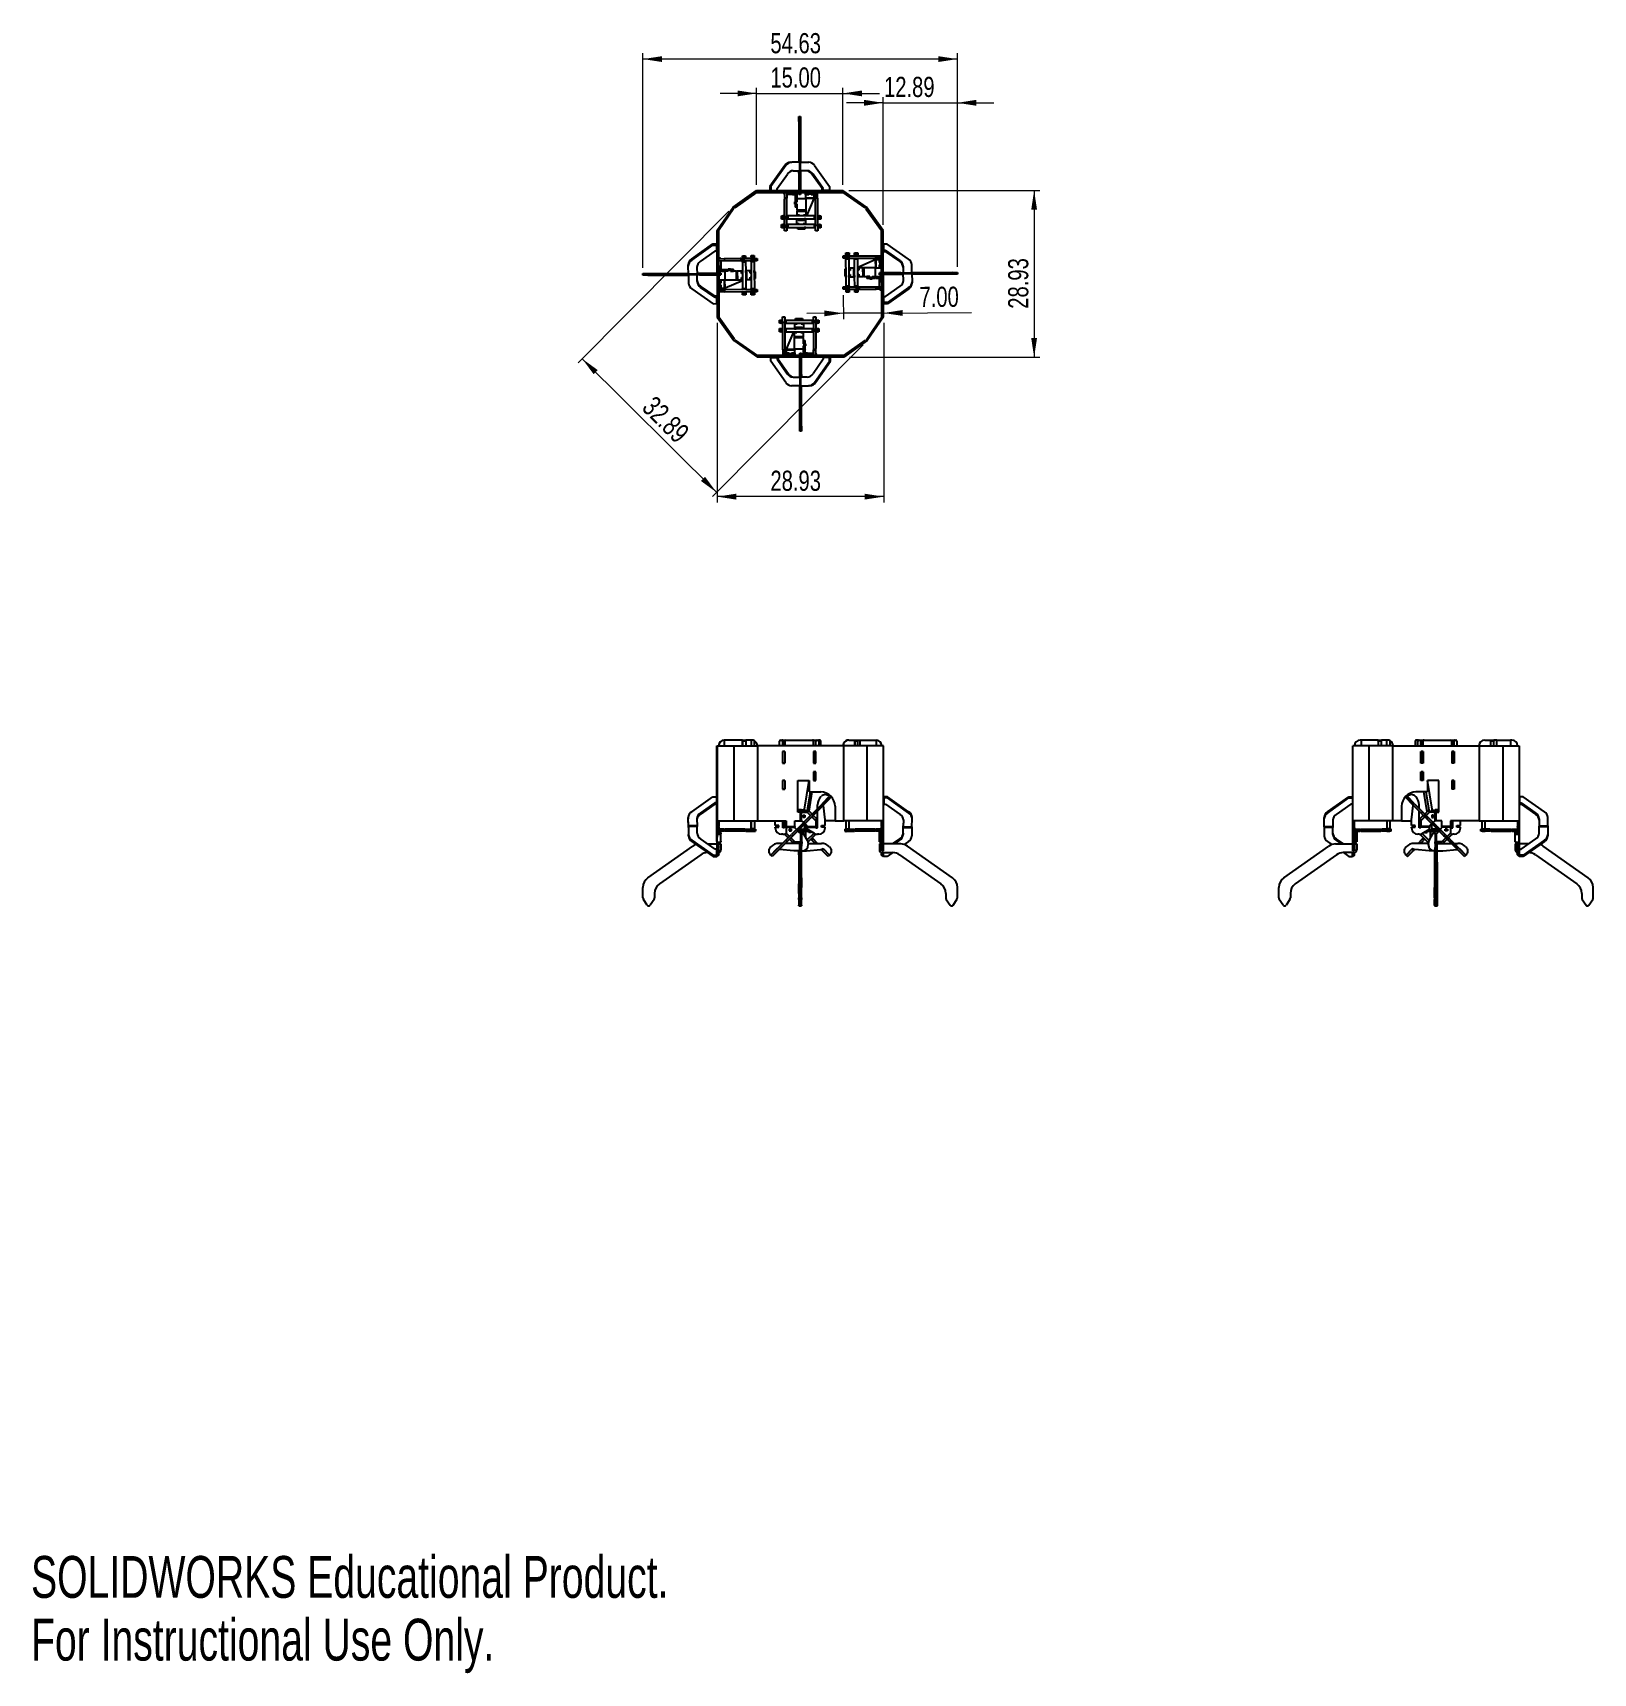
# Model space of a CAD drawing. Header units: millimetres. Extents: x 0 to 271, y 0 to 285.
import ezdxf

# ---------------------------------------------------------------- set-up
doc = ezdxf.new("R2010")
doc.units = ezdxf.units.MM
doc.styles.add('SLDTEXTSTYLE0', font='TXT', dxfattribs={"width": 0.75})
doc.styles.add('SLDTEXTSTYLE1', font='TXT', dxfattribs={"width": 0.7})
doc.dimstyles.new('SLDDIMSTYLE0', dxfattribs={"dimtxt": 3.5, "dimasz": 3.302, "dimexe": 0, "dimexo": 0.0625, "dimgap": 0.875, "dimtad": 1, "dimrnd": 1e-09, "dimzin": 12, "dimdsep": 46, "dimtxsty": 'SLDTEXTSTYLE0', "dimsah": 1, "dimcen": 0.09, "dimadec": 0, "dimazin": 3, "dimtfac": 1, "dimtofl": 0, "dimtmove": 0, "dimatfit": 3, "dimfxl": 1, "dimfrac": 2, "dimtolj": 1, "dimtzin": 12, "dimarcsym": 0})
doc.dimstyles.new('SLDDIMSTYLE1', dxfattribs={"dimtxt": 3.5, "dimasz": 3.302, "dimexe": 0, "dimexo": 0.0625, "dimgap": 0.875, "dimtad": 1, "dimrnd": 1e-09, "dimzin": 12, "dimdsep": 46, "dimtxsty": 'SLDTEXTSTYLE0', "dimsah": 1, "dimcen": 0.09, "dimadec": 0, "dimazin": 3, "dimtfac": 1, "dimtmove": 0, "dimatfit": 0, "dimfxl": 1, "dimfrac": 2, "dimtolj": 1, "dimtzin": 12, "dimarcsym": 0})
doc.dimstyles.new('SLDDIMSTYLE2', dxfattribs={"dimtxt": 3.5, "dimasz": 3.302, "dimexe": 0, "dimexo": 0.0625, "dimgap": 0.875, "dimtad": 1, "dimrnd": 1e-09, "dimzin": 4, "dimdsep": 46, "dimtxsty": 'SLDTEXTSTYLE0', "dimsah": 1, "dimcen": 0.09, "dimadec": 0, "dimazin": 1, "dimtfac": 1, "dimtmove": 0, "dimatfit": 0, "dimfxl": 1, "dimfrac": 2, "dimtolj": 1, "dimtzin": 12, "dimarcsym": 0})

msp = doc.modelspace()

# ---------------------------------------------------------------- texts
at = {"color": 7, "linetype": 'Continuous', "char_height": 7.266, "attachment_point": 1, "style": 'SLDTEXTSTYLE1'}
for s, insert in [('SOLIDWORKS Educational Product.', (0, 20.265)), ('For Instructional Use Only.', (0, 9.366))]:
    msp.add_mtext(s, dxfattribs=dict(at, insert=insert))

# ---------------------------------------------------------------- blocks, each defined once
blk = doc.blocks.new('_D')
at = {"color": 7, "linetype": 'Continuous', "lineweight": 0}
for p, q in [((142.08, 257.44), (175.3, 257.44)), ((174.3, 257.44), (174.3, 228.51)), ((142.22, 228.51), (175.3, 228.51))]:
    blk.add_line(p, q, dxfattribs=at)
at = {"color": 7, "linetype": 'Continuous', "lineweight": 18}
for points in [[(174.3, 257.44), (173.8, 254.13), (174.81, 254.13)], [(174.3, 228.51), (174.81, 231.81), (173.8, 231.81)]]:
    blk.add_solid(points, dxfattribs=at)
at = {"color": 7, "linetype": 'Continuous', "lineweight": 18, "insert": (169.79, 236.92), "char_height": 3.5, "attachment_point": 1, "rotation": 90, "style": 'SLDTEXTSTYLE0'}
blk.add_mtext('28.93', dxfattribs=at)
blk = doc.blocks.new('_D_1')
at = {"color": 7, "linetype": 'Continuous', "lineweight": 0}
for p, q in [((119.23, 234.46), (119.23, 203.28)), ((148.16, 234.49), (148.16, 203.28)), ((148.16, 204.28), (119.23, 204.28))]:
    blk.add_line(p, q, dxfattribs=at)
at = {"color": 7, "linetype": 'Continuous', "lineweight": 18}
for points in [[(119.23, 204.28), (122.53, 203.77), (122.53, 204.79)], [(148.16, 204.28), (144.85, 204.79), (144.85, 203.77)]]:
    blk.add_solid(points, dxfattribs=at)
at = {"color": 7, "linetype": 'Continuous', "lineweight": 18, "insert": (128.48, 208.79), "char_height": 3.5, "attachment_point": 1, "style": 'SLDTEXTSTYLE0'}
blk.add_mtext('28.93', dxfattribs=at)
blk = doc.blocks.new('_D_2')
at = {"color": 7, "linetype": 'Continuous', "lineweight": 0}
for p, q in [((121.28, 253.86), (95.08, 227.51)), ((119.11, 205.03), (95.79, 228.22)), ((144.61, 230.67), (118.41, 204.32))]:
    blk.add_line(p, q, dxfattribs=at)
at = {"color": 7, "linetype": 'Continuous', "lineweight": 18}
for points in [[(95.79, 228.22), (97.77, 225.53), (98.49, 226.25)], [(119.11, 205.03), (117.13, 207.72), (116.41, 207)]]:
    blk.add_solid(points, dxfattribs=at)
at = {"color": 7, "linetype": 'Continuous', "lineweight": 18, "insert": (108.43, 222.01), "char_height": 3.5, "attachment_point": 1, "rotation": 315.1634, "style": 'SLDTEXTSTYLE0'}
blk.add_mtext('32.89', dxfattribs=at)
blk = doc.blocks.new('_D_3')
at = {"color": 7, "linetype": 'Continuous', "lineweight": 0}
for p, q in [((148.07, 251.49), (148.07, 273.69)), ((160.96, 244.21), (160.96, 273.69)), ((148.07, 272.69), (141.72, 272.69)), ((148.07, 272.69), (160.96, 272.69)), ((160.96, 272.69), (167.31, 272.69))]:
    blk.add_line(p, q, dxfattribs=at)
at = {"color": 7, "linetype": 'Continuous', "lineweight": 18}
for points in [[(148.07, 272.69), (144.77, 273.2), (144.77, 272.18)], [(160.96, 272.69), (164.26, 272.18), (164.26, 273.2)]]:
    blk.add_solid(points, dxfattribs=at)
at = {"color": 7, "linetype": 'Continuous', "lineweight": 18, "insert": (148.22, 277.2), "char_height": 3.5, "attachment_point": 1, "style": 'SLDTEXTSTYLE0'}
blk.add_mtext('12.89', dxfattribs=at)
blk = doc.blocks.new('_D_4')
at = {"color": 7, "linetype": 'Continuous', "lineweight": 0}
for p, q in [((106.34, 244.03), (106.34, 281.29)), ((160.96, 280.29), (106.34, 280.29)), ((160.96, 244.21), (160.96, 281.29))]:
    blk.add_line(p, q, dxfattribs=at)
at = {"color": 7, "linetype": 'Continuous', "lineweight": 18}
for points in [[(106.34, 280.29), (109.64, 279.78), (109.64, 280.79)], [(160.96, 280.29), (157.66, 280.79), (157.66, 279.78)]]:
    blk.add_solid(points, dxfattribs=at)
at = {"color": 7, "linetype": 'Continuous', "lineweight": 18, "insert": (128.48, 284.8), "char_height": 3.5, "attachment_point": 1, "style": 'SLDTEXTSTYLE0'}
blk.add_mtext('54.63', dxfattribs=at)
blk = doc.blocks.new('_D_5')
at = {"color": 7, "linetype": 'Continuous', "lineweight": 0}
for p, q in [((126.08, 274.32), (119.73, 274.32)), ((126.08, 258.44), (126.08, 275.32)), ((126.08, 274.32), (141.08, 274.32)), ((141.08, 258.44), (141.08, 275.32)), ((141.08, 274.32), (147.43, 274.32))]:
    blk.add_line(p, q, dxfattribs=at)
at = {"color": 7, "linetype": 'Continuous', "lineweight": 18}
for points in [[(126.08, 274.32), (122.78, 274.83), (122.78, 273.82)], [(141.08, 274.32), (144.39, 273.82), (144.39, 274.83)]]:
    blk.add_solid(points, dxfattribs=at)
at = {"color": 7, "linetype": 'Continuous', "lineweight": 18, "insert": (128.48, 278.84), "char_height": 3.5, "attachment_point": 1, "style": 'SLDTEXTSTYLE0'}
blk.add_mtext('15.00', dxfattribs=at)
blk = doc.blocks.new('_D_6')
at = {"color": 7, "linetype": 'Continuous', "lineweight": 0}
for p, q in [((141.13, 239.3), (141.16, 235.13)), ((141.15, 236.13), (134.8, 236.09)), ((148.15, 236.17), (141.15, 236.13)), ((148.15, 236.17), (163.44, 236.26))]:
    blk.add_line(p, q, dxfattribs=at)
at = {"color": 7, "linetype": 'Continuous', "lineweight": 18}
for points in [[(141.15, 236.13), (137.85, 236.62), (137.85, 235.6)], [(148.15, 236.17), (151.46, 235.68), (151.45, 236.7)]]:
    blk.add_solid(points, dxfattribs=at)
at = {"color": 7, "linetype": 'Continuous', "lineweight": 18, "insert": (154.37, 240.72), "char_height": 3.5, "attachment_point": 1, "rotation": 0.3267, "style": 'SLDTEXTSTYLE0'}
blk.add_mtext('7.00', dxfattribs=at)

# ---------------------------------------------------------------- dimensions: what is measured, and where the dimension line sits
at = {"color": 7, "linetype": 'Continuous', "lineweight": 18}
for base, p1, p2, dimstyle, picture, middle in [((106.336, 280.287), (160.963, 243.213), (106.336, 243.034), 'SLDDIMSTYLE0', '_D_4', (134.295, 280.287)), ((141.084, 274.325), (126.084, 257.437), (141.084, 257.437), 'SLDDIMSTYLE2', '_D_5', (134.295, 274.325)), ((160.963, 272.689), (148.071, 250.49), (160.963, 243.213), 'SLDDIMSTYLE1', '_D_3', (154.039, 272.689)), ((119.229, 204.279), (148.156, 235.49), (119.229, 235.457), 'SLDDIMSTYLE0', '_D_1', (134.295, 204.279))]:
    dim = msp.add_linear_dim(base=base, p1=p1, p2=p2, dimstyle=dimstyle, dxfattribs=at)
    dim.commit()
    dim.dimension.update_dxf_attribs({"geometry": picture, "text_midpoint": middle, "dimtype": 160})
for base, p1, p2, angle, dimstyle, picture, middle in [((174.305, 228.51), (141.084, 257.437), (141.216, 228.51), 90, 'SLDDIMSTYLE0', '_D', (174.305, 242.742)), ((95.789, 228.22), (145.312, 231.378), (121.988, 254.569), 315.16337, 'SLDDIMSTYLE0', '_D_2', (109.376, 214.711)), ((141.153, 236.129), (148.156, 235.49), (141.129, 240.3), 0.32675, 'SLDDIMSTYLE2', '_D_6', (158.919, 236.231))]:
    dim = msp.add_linear_dim(base=base, p1=p1, p2=p2, angle=angle, dimstyle=dimstyle, dxfattribs=at)
    dim.commit()
    dim.dimension.update_dxf_attribs({"geometry": picture, "text_midpoint": middle, "dimtype": 160})

# ---------------------------------------------------------------- linework, layer by layer
at = {"color": 7, "linetype": 'Continuous', "lineweight": 25}
for p, q in [((133.434, 270.287), (133.734, 270.287)), ((133.434, 269.44), (133.434, 270.287)), ((133.734, 269.44), (133.434, 269.44)), ((133.434, 269.44), (133.434, 262.398)), ((133.734, 270.287), (133.734, 269.44)), ((133.734, 269.44), (133.734, 262.398)), ((131.968, 262.398), (132.18, 262.398)), ((133.597, 262.398), (132.18, 262.398)), ((133.597, 260.898), (133.597, 262.398)), ((133.597, 262.398), (133.703, 262.398)), ((133.703, 262.398), (133.712, 262.398)), ((133.703, 260.898), (133.703, 262.398)), ((133.712, 260.898), (133.712, 262.398)), ((133.712, 262.398), (135.129, 262.398)), ((130.968, 261.812), (128.361, 258.125)), ((131.18, 261.812), (128.573, 258.125)), ((129.634, 257.787), (131.42, 260.312)), ((131.18, 261.812), (130.968, 261.812)), ((132.42, 260.898), (133.597, 260.898)), ((133.434, 260.445), (133.434, 260.898)), ((133.734, 260.445), (133.434, 260.445)), ((133.434, 260.445), (133.434, 257.437)), ((133.597, 260.898), (133.703, 260.898)), ((133.703, 260.898), (133.712, 260.898)), ((134.89, 260.898), (133.712, 260.898)), ((133.734, 260.898), (133.734, 260.445)), ((133.734, 260.445), (133.734, 257.437)), ((135.89, 260.312), (135.677, 260.312)), ((137.463, 257.787), (135.677, 260.312)), ((137.675, 257.787), (135.89, 260.312)), ((136.129, 261.812), (138.736, 258.125)), ((121.988, 254.569), (126.084, 257.437)), ((126.084, 257.137), (122.27, 254.466)), ((126.084, 257.437), (126.084, 257.137)), ((126.084, 257.437), (141.084, 257.437)), ((126.084, 257.137), (141.084, 257.137)), ((128.573, 258.125), (128.361, 258.125)), ((128.361, 258.125), (128.361, 257.487)), ((128.573, 257.487), (128.361, 257.487)), ((128.396, 257.437), (128.361, 257.487)), ((128.573, 258.125), (128.573, 257.487)), ((128.573, 257.487), (129.634, 257.487)), ((128.573, 257.487), (128.609, 257.437)), ((129.634, 257.487), (129.634, 257.787)), ((129.634, 257.487), (129.669, 257.437)), ((130.934, 256.769), (130.934, 256.747)), ((130.934, 256.747), (130.984, 256.747)), ((130.984, 256.137), (130.984, 257.137)), ((130.984, 257.137), (131.334, 257.137)), ((131.334, 257.137), (131.334, 256.137)), ((132.434, 256.747), (131.334, 256.747)), ((132.434, 256.747), (132.434, 257.047)), ((132.434, 257.047), (132.734, 257.047)), ((132.434, 256.747), (132.734, 256.747)), ((132.734, 257.047), (132.734, 256.747)), ((132.734, 257.047), (133.084, 256.697)), ((132.784, 256.697), (132.734, 256.747)), ((132.784, 257.137), (132.784, 256.997)), ((133.084, 256.697), (132.784, 256.697)), ((132.784, 256.697), (132.784, 256.197)), ((133.084, 257.137), (133.084, 256.697)), ((133.084, 256.697), (133.084, 256.197)), ((133.434, 257.137), (133.434, 256.737)), ((133.734, 256.737), (133.434, 256.737)), ((133.734, 257.137), (133.734, 256.737)), ((135.134, 257.047), (134.584, 257.047)), ((134.584, 256.697), (134.584, 257.047)), ((134.584, 256.697), (134.584, 256.197)), ((135.134, 256.697), (134.584, 256.697)), ((135.134, 257.137), (135.134, 256.697)), ((135.534, 256.697), (135.534, 257.137)), ((136.084, 257.047), (135.534, 257.047)), ((136.084, 256.697), (135.534, 256.697)), ((136.084, 257.047), (136.084, 256.697)), ((136.084, 256.197), (136.084, 256.697)), ((136.334, 257.137), (136.684, 257.137)), ((136.334, 256.137), (136.334, 257.137)), ((136.684, 256.137), (136.684, 257.137)), ((137.463, 257.787), (137.675, 257.787)), ((137.463, 257.487), (137.463, 257.787)), ((137.463, 257.487), (137.675, 257.487)), ((137.499, 257.437), (137.463, 257.487)), ((137.675, 257.487), (137.675, 257.787)), ((138.736, 257.487), (137.675, 257.487)), ((137.675, 257.487), (137.711, 257.437)), ((138.736, 258.125), (138.736, 257.487)), ((138.736, 257.487), (138.771, 257.437)), ((141.084, 257.437), (141.084, 257.137)), ((145.18, 254.569), (141.084, 257.437)), ((141.084, 257.137), (144.898, 254.466)), ((119.144, 250.457), (121.988, 254.569)), ((122.092, 254.288), (119.444, 250.459)), ((121.988, 254.569), (122.092, 254.288)), ((122.27, 254.466), (121.988, 254.569)), ((130.934, 253.037), (130.934, 255.937)), ((130.984, 255.937), (130.934, 255.937)), ((131.334, 256.137), (130.984, 256.137)), ((130.984, 255.937), (130.984, 256.137)), ((131.334, 251.437), (131.334, 256.137)), ((132.734, 255.097), (132.734, 255.497)), ((132.734, 255.497), (133.134, 255.497)), ((133.134, 255.097), (132.734, 255.097)), ((133.084, 256.197), (132.784, 256.197)), ((132.784, 256.047), (132.784, 255.497)), ((133.134, 256.047), (132.784, 256.047)), ((132.784, 255.097), (132.784, 254.547)), ((133.134, 254.547), (132.784, 254.547)), ((133.134, 255.497), (133.134, 256.047)), ((133.134, 256.047), (134.634, 256.047)), ((133.134, 254.047), (133.134, 255.097)), ((133.134, 254.547), (133.134, 255.097)), ((134.634, 254.047), (133.134, 254.047)), ((133.134, 254.047), (133.134, 253.897)), ((133.134, 253.147), (133.134, 253.897)), ((133.134, 253.897), (134.634, 253.897)), ((134.584, 256.197), (136.084, 256.197)), ((134.584, 256.047), (134.584, 256.197)), ((134.634, 256.047), (134.634, 254.047)), ((136.084, 256.047), (134.634, 256.047)), ((134.634, 254.047), (134.634, 253.897)), ((134.634, 253.897), (134.634, 253.147)), ((134.794, 253.037), (136.084, 256.047)), ((136.084, 256.047), (136.084, 256.197)), ((136.334, 251.437), (136.334, 256.137)), ((136.684, 256.137), (136.334, 256.137)), ((136.684, 256.137), (136.684, 255.937)), ((136.684, 255.937), (136.734, 255.937)), ((136.734, 253.537), (136.734, 255.937)), ((144.898, 254.466), (145.18, 254.569)), ((145.18, 254.569), (145.079, 254.286)), ((145.079, 254.286), (147.771, 250.488)), ((148.071, 250.49), (145.18, 254.569)), ((130.434, 252.487), (130.434, 253.037)), ((130.434, 253.037), (130.634, 253.037)), ((130.634, 252.487), (130.434, 252.487)), ((130.434, 250.987), (130.434, 251.537)), ((130.434, 251.537), (130.634, 251.537)), ((130.634, 250.987), (130.434, 250.987)), ((130.634, 253.037), (130.634, 252.487)), ((130.734, 253.037), (130.634, 253.037)), ((130.734, 252.487), (130.634, 252.487)), ((130.634, 251.537), (130.634, 250.987)), ((130.734, 251.537), (130.634, 251.537)), ((130.734, 250.987), (130.634, 250.987)), ((130.734, 252.487), (130.734, 253.037)), ((130.734, 253.037), (130.934, 253.037)), ((130.934, 252.487), (130.734, 252.487)), ((130.734, 250.987), (130.734, 251.537)), ((130.734, 251.537), (130.934, 251.537)), ((130.934, 250.987), (130.734, 250.987)), ((130.984, 253.037), (130.934, 253.037)), ((130.934, 253.037), (130.934, 252.487)), ((130.934, 252.487), (130.934, 252.437)), ((130.984, 252.487), (130.934, 252.487)), ((130.934, 251.537), (130.934, 252.437)), ((130.984, 252.437), (130.934, 252.437)), ((130.984, 251.537), (130.934, 251.537)), ((130.934, 251.537), (130.934, 250.987)), ((130.984, 250.987), (130.934, 250.987)), ((130.934, 250.437), (130.934, 250.937)), ((130.934, 250.937), (130.984, 250.937)), ((130.984, 253.037), (130.984, 252.437)), ((130.984, 251.437), (130.984, 251.537)), ((130.984, 251.437), (131.334, 251.437)), ((130.984, 251.437), (130.984, 250.937)), ((131.334, 253.037), (131.534, 253.037)), ((131.534, 252.487), (131.334, 252.487)), ((131.334, 251.537), (131.534, 251.537)), ((131.334, 251.437), (131.334, 250.437)), ((131.534, 250.987), (131.334, 250.987)), ((131.534, 253.037), (131.534, 252.487)), ((136.134, 253.037), (131.534, 253.037)), ((134.334, 252.487), (131.534, 252.487)), ((131.534, 251.537), (131.534, 250.987)), ((136.134, 251.537), (131.534, 251.537)), ((134.334, 250.987), (131.534, 250.987)), ((133.084, 252.487), (133.084, 252.397)), ((133.084, 251.647), (133.084, 252.397)), ((133.084, 252.397), (133.284, 252.397)), ((133.484, 251.647), (133.084, 251.647)), ((133.534, 253.147), (133.134, 253.147)), ((133.234, 250.747), (133.234, 250.987)), ((133.284, 252.247), (133.284, 252.487)), ((134.484, 252.247), (133.284, 252.247)), ((133.341, 253.147), (133.294, 253.037)), ((133.484, 251.537), (133.484, 251.647)), ((133.534, 253.037), (133.534, 253.147)), ((133.734, 252.487), (133.734, 252.486)), ((133.734, 250.987), (133.734, 250.986)), ((134.584, 251.647), (134.184, 251.647)), ((134.184, 251.647), (134.184, 251.537)), ((134.634, 253.147), (134.234, 253.147)), ((134.234, 253.147), (134.234, 253.037)), ((134.634, 252.512), (134.334, 252.512)), ((134.334, 252.512), (134.334, 252.487)), ((134.334, 252.487), (134.634, 252.487)), ((134.634, 251.012), (134.334, 251.012)), ((134.334, 251.012), (134.334, 250.987)), ((134.334, 250.987), (134.634, 250.987)), ((134.434, 250.987), (134.434, 250.747)), ((134.484, 252.487), (134.484, 252.247)), ((134.484, 252.397), (134.584, 252.397)), ((134.584, 252.487), (134.584, 252.397)), ((134.584, 252.397), (134.584, 251.647)), ((134.634, 252.512), (134.634, 252.487)), ((136.134, 252.487), (134.634, 252.487)), ((134.634, 251.012), (134.634, 250.987)), ((136.134, 250.987), (134.634, 250.987)), ((136.134, 252.487), (136.134, 253.037)), ((136.134, 253.037), (136.334, 253.037)), ((136.334, 252.487), (136.134, 252.487)), ((136.134, 250.987), (136.134, 251.537)), ((136.134, 251.537), (136.334, 251.537)), ((136.334, 250.987), (136.134, 250.987)), ((136.334, 251.437), (136.734, 251.437)), ((136.334, 250.437), (136.334, 251.437)), ((136.684, 253.537), (136.734, 253.537)), ((136.684, 253.537), (136.684, 252.537)), ((136.684, 253.109), (136.734, 253.109)), ((136.734, 253.037), (136.684, 253.037)), ((136.684, 252.537), (136.734, 252.537)), ((136.734, 253.109), (136.734, 253.537)), ((136.734, 253.037), (136.734, 253.109)), ((136.734, 252.537), (136.734, 253.037)), ((136.734, 253.037), (136.934, 253.037)), ((136.734, 251.437), (136.734, 252.537)), ((136.934, 252.487), (136.734, 252.487)), ((136.734, 251.537), (136.934, 251.537)), ((136.734, 251.437), (136.734, 250.437)), ((136.934, 250.987), (136.734, 250.987)), ((136.934, 253.037), (136.934, 252.487)), ((137.034, 253.037), (136.934, 253.037)), ((137.034, 252.487), (136.934, 252.487)), ((136.934, 251.537), (136.934, 250.987)), ((137.034, 251.537), (136.934, 251.537)), ((137.034, 250.987), (136.934, 250.987)), ((137.034, 252.487), (137.034, 253.037)), ((137.034, 253.037), (137.234, 253.037)), ((137.234, 252.487), (137.034, 252.487)), ((137.034, 250.987), (137.034, 251.537)), ((137.034, 251.537), (137.234, 251.537)), ((137.234, 250.987), (137.034, 250.987)), ((137.234, 253.037), (137.234, 252.487)), ((137.234, 251.537), (137.234, 250.987)), ((114.796, 245.548), (118.468, 248.176)), ((114.797, 245.336), (118.469, 247.964)), ((118.468, 248.176), (119.107, 248.179)), ((118.468, 248.176), (118.469, 247.964)), ((118.469, 247.964), (119.108, 247.967)), ((119.107, 248.179), (119.108, 247.967)), ((119.157, 248.144), (119.107, 248.179)), ((119.108, 247.967), (119.114, 246.907)), ((119.108, 247.967), (119.158, 247.932)), ((119.444, 250.459), (119.144, 250.457)), ((119.144, 250.457), (119.229, 235.457)), ((119.444, 250.459), (119.529, 235.459)), ((131.334, 250.437), (130.934, 250.437)), ((134.434, 250.747), (133.234, 250.747)), ((136.734, 250.437), (136.334, 250.437)), ((147.771, 250.488), (148.071, 250.49)), ((147.856, 235.488), (147.771, 250.488)), ((148.156, 235.49), (148.071, 250.49)), ((148.084, 248.177), (148.134, 248.142)), ((148.773, 248.146), (148.134, 248.142)), ((148.134, 248.142), (148.14, 247.081)), ((152.474, 245.56), (148.773, 248.146)), ((114.796, 245.548), (114.797, 245.336)), ((118.814, 246.905), (116.299, 245.105)), ((119.114, 246.907), (118.814, 246.905)), ((119.114, 246.907), (119.164, 246.872)), ((120.472, 245.564), (119.472, 245.559)), ((119.474, 245.209), (119.472, 245.559)), ((120.474, 245.214), (119.474, 245.209)), ((119.861, 245.611), (119.839, 245.611)), ((119.861, 245.611), (119.861, 245.561)), ((119.863, 245.211), (119.87, 244.111)), ((123.249, 245.63), (120.471, 245.614)), ((120.471, 245.614), (120.472, 245.564)), ((120.472, 245.564), (120.474, 245.214)), ((125.173, 245.241), (120.474, 245.214)), ((123.539, 245.632), (123.249, 245.63)), ((123.249, 245.58), (123.249, 245.63)), ((124.063, 245.585), (123.249, 245.58)), ((123.539, 245.582), (123.539, 245.632)), ((123.621, 245.632), (123.539, 245.632)), ((123.618, 246.132), (124.168, 246.135)), ((123.62, 245.932), (123.618, 246.132)), ((124.169, 245.935), (123.62, 245.932)), ((123.62, 245.932), (123.62, 245.832)), ((123.62, 245.832), (124.17, 245.835)), ((123.621, 245.632), (123.62, 245.832)), ((124.063, 245.635), (123.621, 245.632)), ((123.621, 245.632), (123.622, 245.582)), ((123.625, 245.032), (123.624, 245.232)), ((125.171, 245.641), (124.063, 245.635)), ((124.063, 245.635), (124.063, 245.585)), ((124.168, 246.135), (124.169, 245.935)), ((124.169, 245.935), (124.17, 245.835)), ((124.17, 245.835), (124.171, 245.635)), ((124.173, 245.236), (124.175, 245.036)), ((125.118, 246.141), (125.668, 246.144)), ((125.119, 245.941), (125.118, 246.141)), ((125.669, 245.944), (125.119, 245.941)), ((125.119, 245.941), (125.12, 245.841)), ((125.12, 245.841), (125.67, 245.844)), ((125.121, 245.641), (125.12, 245.841)), ((125.125, 245.041), (125.123, 245.241)), ((125.171, 245.641), (126.171, 245.647)), ((125.173, 245.241), (125.171, 245.641)), ((126.173, 245.247), (125.173, 245.241)), ((125.668, 246.144), (125.669, 245.944)), ((125.669, 245.944), (125.67, 245.844)), ((125.67, 245.844), (125.671, 245.644)), ((125.673, 245.244), (125.675, 245.044)), ((126.171, 245.647), (126.173, 245.247)), ((141.096, 246.1), (141.596, 246.103)), ((141.098, 245.7), (141.096, 246.1)), ((142.098, 245.705), (141.098, 245.7)), ((141.593, 246.603), (142.143, 246.606)), ((141.594, 246.403), (141.593, 246.603)), ((142.144, 246.406), (141.594, 246.403)), ((141.595, 246.303), (141.594, 246.403)), ((141.595, 246.303), (142.145, 246.306)), ((141.596, 246.103), (141.595, 246.303)), ((142.146, 246.106), (141.596, 246.103)), ((141.596, 246.103), (141.596, 246.053)), ((141.596, 246.053), (142.096, 246.055)), ((141.599, 245.503), (141.598, 245.703)), ((142.149, 245.506), (141.599, 245.503)), ((141.615, 242.703), (141.599, 245.503)), ((142.096, 246.055), (142.187, 246.056)), ((142.096, 246.055), (142.098, 245.705)), ((142.098, 245.705), (146.798, 245.732)), ((142.143, 246.606), (142.144, 246.406)), ((142.145, 246.306), (142.144, 246.406)), ((142.145, 246.306), (142.146, 246.106)), ((142.146, 246.056), (142.146, 246.106)), ((142.148, 245.706), (142.149, 245.506)), ((142.175, 240.906), (142.149, 245.506)), ((142.186, 246.106), (143.096, 246.111)), ((142.187, 246.056), (142.186, 246.106)), ((143.093, 246.611), (143.643, 246.614)), ((143.094, 246.411), (143.093, 246.611)), ((143.644, 246.414), (143.094, 246.411)), ((143.095, 246.311), (143.094, 246.411)), ((143.095, 246.311), (143.645, 246.314)), ((143.096, 246.111), (143.095, 246.311)), ((143.646, 246.114), (143.096, 246.111)), ((143.096, 246.061), (143.096, 246.111)), ((143.696, 246.065), (143.096, 246.061)), ((143.099, 245.511), (143.098, 245.711)), ((143.649, 245.514), (143.099, 245.511)), ((143.115, 242.711), (143.099, 245.511)), ((143.643, 246.614), (143.644, 246.414)), ((143.645, 246.314), (143.644, 246.414)), ((143.645, 246.314), (143.646, 246.114)), ((143.696, 246.115), (143.646, 246.114)), ((143.646, 246.064), (143.646, 246.114)), ((143.648, 245.714), (143.649, 245.514)), ((143.675, 240.914), (143.649, 245.514)), ((143.657, 244.153), (146.71, 245.482)), ((143.696, 246.115), (146.796, 246.132)), ((143.696, 246.115), (143.696, 246.065)), ((146.71, 245.482), (146.86, 245.483)), ((146.71, 245.482), (146.718, 244.032)), ((146.796, 246.082), (146.796, 246.132)), ((146.796, 246.082), (147.796, 246.088)), ((146.798, 245.732), (146.796, 246.082)), ((147.798, 245.738), (146.798, 245.732)), ((146.86, 245.483), (147.36, 245.485)), ((146.868, 243.983), (146.86, 245.483)), ((147.36, 245.485), (147.71, 245.487)), ((147.36, 245.485), (147.363, 244.935)), ((147.71, 245.487), (147.713, 244.937)), ((147.796, 246.088), (147.798, 245.738)), ((148.09, 247.116), (148.14, 247.081)), ((148.141, 246.869), (148.091, 246.904)), ((148.14, 247.081), (148.44, 247.083)), ((148.14, 247.081), (148.141, 246.869)), ((148.141, 246.869), (148.441, 246.871)), ((148.44, 247.083), (150.976, 245.312)), ((148.44, 247.083), (148.441, 246.871)), ((148.441, 246.871), (150.977, 245.1)), ((150.977, 245.1), (150.976, 245.312)), ((106.336, 243.034), (107.182, 243.039)), ((106.337, 242.734), (106.336, 243.034)), ((107.184, 242.739), (106.337, 242.734)), ((107.182, 243.039), (114.224, 243.079)), ((107.182, 243.039), (107.184, 242.739)), ((107.184, 242.739), (114.226, 242.779)), ((114.217, 244.332), (114.216, 244.544)), ((114.225, 242.915), (114.217, 244.332)), ((115.725, 242.924), (114.225, 242.915)), ((114.225, 242.915), (114.226, 242.809)), ((115.726, 242.818), (114.226, 242.809)), ((115.726, 242.809), (114.226, 242.801)), ((114.226, 242.801), (114.226, 242.809)), ((114.226, 242.801), (114.234, 241.384)), ((115.719, 244.101), (115.725, 242.924)), ((115.724, 243.087), (116.177, 243.09)), ((115.725, 242.924), (115.726, 242.818)), ((115.726, 242.809), (115.726, 242.818)), ((115.733, 241.632), (115.726, 242.809)), ((116.179, 242.79), (115.726, 242.787)), ((116.177, 243.09), (119.186, 243.107)), ((116.177, 243.09), (116.179, 242.79)), ((116.179, 242.79), (119.187, 242.807)), ((119.482, 243.759), (119.622, 243.76)), ((119.484, 243.459), (119.923, 243.461)), ((119.486, 243.109), (119.886, 243.111)), ((119.487, 242.809), (119.887, 242.811)), ((119.87, 244.111), (119.57, 244.109)), ((119.57, 244.109), (119.571, 243.809)), ((119.871, 243.811), (119.571, 243.809)), ((119.571, 243.809), (119.923, 243.461)), ((119.87, 244.111), (119.871, 243.811)), ((119.922, 243.761), (119.871, 243.811)), ((119.886, 243.111), (119.887, 242.811)), ((119.922, 243.761), (120.422, 243.764)), ((119.922, 243.761), (119.923, 243.461)), ((119.923, 243.461), (120.423, 243.464)), ((120.422, 243.764), (120.423, 243.464)), ((120.572, 243.765), (121.122, 243.768)), ((120.574, 243.415), (120.572, 243.765)), ((121.124, 243.418), (120.574, 243.415)), ((120.574, 243.415), (120.582, 241.915)), ((121.521, 243.82), (121.121, 243.818)), ((121.121, 243.818), (121.124, 243.418)), ((121.524, 243.42), (121.521, 243.82)), ((121.522, 243.77), (122.072, 243.773)), ((122.574, 243.426), (121.524, 243.42)), ((121.524, 243.42), (122.074, 243.423)), ((122.074, 243.423), (122.072, 243.773)), ((122.574, 243.426), (122.724, 243.427)), ((122.582, 241.926), (122.574, 243.426)), ((123.474, 243.431), (122.724, 243.427)), ((122.724, 243.427), (122.732, 241.927)), ((123.476, 243.031), (123.474, 243.431)), ((123.475, 243.224), (123.635, 243.294)), ((123.636, 243.032), (123.476, 243.031)), ((123.48, 242.332), (123.64, 242.332)), ((123.482, 241.932), (123.48, 242.332)), ((124.175, 245.036), (123.625, 245.032)), ((123.625, 245.032), (123.651, 240.432)), ((124.158, 243.535), (124.183, 243.536)), ((124.158, 243.535), (124.16, 243.235)), ((124.16, 243.235), (124.185, 243.236)), ((124.175, 245.036), (124.183, 243.536)), ((124.185, 243.236), (124.183, 243.536)), ((124.183, 243.486), (124.223, 243.486)), ((124.374, 243.287), (124.185, 243.286)), ((124.185, 243.236), (124.201, 240.436)), ((124.188, 242.636), (124.19, 242.636)), ((124.973, 243.49), (124.223, 243.486)), ((124.223, 243.486), (124.224, 243.286)), ((124.381, 242.087), (124.374, 243.287)), ((124.976, 243.09), (124.973, 243.49)), ((125.136, 243.091), (124.976, 243.09)), ((124.98, 242.39), (125.14, 242.391)), ((124.982, 241.99), (124.98, 242.39)), ((125.675, 245.044), (125.125, 245.041)), ((125.125, 245.041), (125.151, 240.441)), ((125.658, 243.544), (125.683, 243.544)), ((125.658, 243.544), (125.66, 243.244)), ((125.66, 243.244), (125.685, 243.244)), ((125.675, 245.044), (125.683, 243.544)), ((125.685, 243.244), (125.683, 243.544)), ((125.874, 243.345), (125.684, 243.344)), ((125.685, 243.244), (125.701, 240.444)), ((125.688, 242.644), (125.69, 242.644)), ((125.881, 242.145), (125.874, 243.345)), ((141.609, 243.803), (141.419, 243.802)), ((141.419, 243.802), (141.426, 242.602)), ((141.426, 242.602), (141.616, 242.603)), ((141.612, 243.303), (141.61, 243.303)), ((141.64, 242.703), (141.615, 242.703)), ((141.615, 242.703), (141.617, 242.403)), ((141.642, 242.403), (141.617, 242.403)), ((141.625, 240.903), (141.617, 242.403)), ((141.642, 242.403), (141.64, 242.703)), ((142.32, 243.557), (142.16, 243.556)), ((142.164, 242.856), (142.324, 242.857)), ((143.068, 243.961), (142.318, 243.957)), ((142.318, 243.957), (142.32, 243.557)), ((142.324, 242.857), (142.327, 242.457)), ((142.327, 242.457), (143.077, 242.461)), ((143.109, 243.861), (142.919, 243.86)), ((142.919, 243.86), (142.926, 242.66)), ((142.926, 242.66), (143.115, 242.661)), ((143.069, 243.861), (143.068, 243.961)), ((143.108, 243.961), (143.068, 243.961)), ((143.077, 242.461), (143.076, 242.661)), ((143.117, 242.461), (143.077, 242.461)), ((143.112, 243.311), (143.11, 243.311)), ((143.14, 242.711), (143.115, 242.711)), ((143.115, 242.711), (143.117, 242.411)), ((143.142, 242.411), (143.117, 242.411)), ((143.125, 240.911), (143.117, 242.411)), ((143.142, 242.411), (143.14, 242.711)), ((143.82, 243.615), (143.66, 243.614)), ((143.664, 242.914), (143.824, 242.915)), ((143.825, 242.722), (143.665, 242.653)), ((144.568, 244.02), (143.818, 244.015)), ((143.818, 244.015), (143.82, 243.615)), ((143.824, 242.915), (143.826, 242.515)), ((143.826, 242.515), (144.576, 242.52)), ((144.576, 242.52), (144.568, 244.02)), ((144.718, 244.02), (144.568, 244.02)), ((144.726, 242.52), (144.576, 242.52)), ((146.718, 244.032), (144.718, 244.02)), ((144.718, 244.02), (144.726, 242.52)), ((144.726, 242.52), (145.776, 242.526)), ((145.776, 242.526), (145.226, 242.523)), ((145.226, 242.523), (145.228, 242.173)), ((145.776, 242.526), (145.779, 242.126)), ((146.176, 242.529), (146.726, 242.532)), ((146.179, 242.129), (146.176, 242.529)), ((146.726, 242.532), (146.718, 244.032)), ((146.718, 243.982), (146.868, 243.983)), ((146.726, 242.532), (146.728, 242.182)), ((147.368, 243.986), (146.868, 243.983)), ((147.377, 242.486), (146.877, 242.483)), ((146.878, 242.183), (146.877, 242.483)), ((147.363, 244.935), (147.802, 244.938)), ((147.805, 244.538), (147.365, 244.535)), ((147.365, 244.535), (147.368, 243.986)), ((147.718, 243.987), (147.368, 243.986)), ((147.816, 242.488), (147.377, 242.486)), ((147.378, 242.186), (147.377, 242.486)), ((147.729, 242.138), (147.377, 242.486)), ((147.813, 243.138), (147.413, 243.136)), ((147.414, 242.836), (147.413, 243.136)), ((147.814, 242.838), (147.414, 242.836)), ((147.715, 244.537), (147.718, 243.987)), ((151.121, 243.157), (148.113, 243.14)), ((151.123, 242.857), (148.114, 242.84)), ((151.121, 243.157), (151.574, 243.159)), ((151.123, 242.857), (151.121, 243.157)), ((151.576, 242.859), (151.123, 242.857)), ((151.567, 244.315), (151.574, 243.138)), ((151.574, 243.138), (153.074, 243.146)), ((151.574, 243.138), (151.574, 243.129)), ((151.574, 243.129), (153.074, 243.137)), ((151.575, 243.023), (151.574, 243.129)), ((151.575, 243.023), (153.075, 243.031)), ((151.581, 241.845), (151.575, 243.023)), ((153.074, 243.146), (153.066, 244.563)), ((160.116, 243.208), (153.074, 243.168)), ((153.074, 243.146), (153.074, 243.137)), ((153.075, 243.031), (153.074, 243.137)), ((153.075, 243.031), (153.083, 241.614)), ((160.118, 242.908), (153.076, 242.868)), ((160.116, 243.208), (160.963, 243.213)), ((160.118, 242.908), (160.116, 243.208)), ((160.964, 242.913), (160.118, 242.908)), ((160.963, 243.213), (160.964, 242.913)), ((114.826, 240.387), (118.527, 237.801)), ((116.323, 240.847), (116.324, 240.635)), ((118.859, 239.076), (116.323, 240.847)), ((118.86, 238.864), (116.324, 240.635)), ((119.495, 241.409), (119.935, 241.411)), ((119.937, 241.011), (119.498, 241.009)), ((119.502, 240.209), (120.502, 240.214)), ((119.504, 239.859), (119.502, 240.209)), ((120.504, 239.864), (119.504, 239.859)), ((119.582, 241.959), (119.932, 241.961)), ((119.585, 241.409), (119.582, 241.959)), ((119.59, 240.459), (119.587, 241.009)), ((119.94, 240.461), (119.59, 240.459)), ((119.932, 241.961), (120.432, 241.964)), ((119.935, 241.411), (119.932, 241.961)), ((119.94, 240.461), (119.937, 241.011)), ((120.44, 240.464), (119.94, 240.461)), ((120.582, 241.965), (120.432, 241.964)), ((120.432, 241.964), (120.44, 240.464)), ((120.59, 240.465), (120.44, 240.464)), ((125.202, 240.241), (120.502, 240.214)), ((120.502, 240.214), (120.504, 239.864)), ((120.504, 239.864), (120.504, 239.814)), ((123.604, 239.832), (120.504, 239.814)), ((120.582, 241.915), (122.582, 241.926)), ((120.59, 240.465), (120.582, 241.915)), ((123.643, 241.794), (120.59, 240.465)), ((122.582, 241.926), (122.732, 241.927)), ((122.732, 241.927), (123.482, 241.932)), ((123.604, 239.882), (124.204, 239.886)), ((123.604, 239.832), (123.604, 239.882)), ((123.604, 239.832), (123.654, 239.832)), ((123.651, 240.432), (124.201, 240.436)), ((123.652, 240.232), (123.651, 240.432)), ((123.654, 239.882), (123.654, 239.832)), ((123.654, 239.832), (124.204, 239.836)), ((123.655, 239.632), (123.654, 239.832)), ((124.205, 239.636), (123.655, 239.632)), ((123.655, 239.632), (123.656, 239.532)), ((123.656, 239.532), (124.206, 239.536)), ((123.657, 239.332), (123.656, 239.532)), ((124.191, 242.086), (124.381, 242.087)), ((124.192, 241.986), (124.232, 241.986)), ((124.201, 240.436), (124.202, 240.236)), ((124.204, 239.886), (124.204, 239.836)), ((125.114, 239.841), (124.204, 239.836)), ((124.204, 239.836), (124.205, 239.636)), ((124.205, 239.636), (124.206, 239.536)), ((124.206, 239.536), (124.207, 239.336)), ((124.231, 242.086), (124.232, 241.986)), ((124.232, 241.986), (124.982, 241.99)), ((125.204, 239.891), (125.113, 239.891)), ((125.113, 239.891), (125.114, 239.841)), ((125.151, 240.441), (125.701, 240.444)), ((125.152, 240.241), (125.151, 240.441)), ((125.154, 239.891), (125.154, 239.841)), ((125.154, 239.841), (125.704, 239.844)), ((125.155, 239.641), (125.154, 239.841)), ((125.705, 239.644), (125.155, 239.641)), ((125.155, 239.641), (125.156, 239.541)), ((125.156, 239.541), (125.706, 239.544)), ((125.157, 239.341), (125.156, 239.541)), ((125.202, 240.241), (126.202, 240.247)), ((125.204, 239.891), (125.202, 240.241)), ((125.704, 239.894), (125.204, 239.891)), ((125.691, 242.144), (125.881, 242.145)), ((125.701, 240.444), (125.702, 240.244)), ((125.704, 239.844), (125.704, 239.894)), ((126.204, 239.847), (125.704, 239.844)), ((125.704, 239.844), (125.705, 239.644)), ((125.705, 239.644), (125.706, 239.544)), ((125.706, 239.544), (125.707, 239.344)), ((126.202, 240.247), (126.204, 239.847)), ((141.127, 240.7), (142.127, 240.706)), ((141.129, 240.3), (141.127, 240.7)), ((142.129, 240.306), (141.129, 240.3)), ((141.625, 240.903), (142.175, 240.906)), ((141.627, 240.703), (141.625, 240.903)), ((141.63, 240.103), (141.629, 240.303)), ((142.18, 240.106), (141.63, 240.103)), ((141.631, 240.003), (141.63, 240.103)), ((141.631, 240.003), (142.181, 240.006)), ((141.632, 239.803), (141.631, 240.003)), ((142.182, 239.806), (141.632, 239.803)), ((142.127, 240.706), (146.826, 240.732)), ((142.127, 240.706), (142.129, 240.306)), ((142.129, 240.306), (143.237, 240.312)), ((142.175, 240.906), (142.177, 240.706)), ((142.179, 240.306), (142.18, 240.106)), ((142.181, 240.006), (142.18, 240.106)), ((142.181, 240.006), (142.182, 239.806)), ((143.125, 240.911), (143.675, 240.914)), ((143.127, 240.711), (143.125, 240.911)), ((143.13, 240.111), (143.129, 240.311)), ((143.68, 240.114), (143.13, 240.111)), ((143.131, 240.011), (143.13, 240.111)), ((143.131, 240.011), (143.68, 240.014)), ((143.132, 239.811), (143.131, 240.011)), ((143.682, 239.814), (143.132, 239.811)), ((143.237, 240.362), (144.051, 240.367)), ((143.237, 240.312), (143.237, 240.362)), ((143.237, 240.312), (143.679, 240.314)), ((143.675, 240.914), (143.676, 240.714)), ((143.679, 240.314), (143.678, 240.364)), ((143.679, 240.314), (143.761, 240.315)), ((143.679, 240.314), (143.68, 240.114)), ((143.68, 240.014), (143.68, 240.114)), ((143.68, 240.014), (143.682, 239.814)), ((143.761, 240.365), (143.761, 240.315)), ((143.761, 240.315), (144.051, 240.317)), ((144.051, 240.367), (144.051, 240.317)), ((144.051, 240.317), (146.829, 240.332)), ((145.778, 242.176), (145.228, 242.173)), ((145.779, 242.126), (146.179, 242.129)), ((146.728, 242.182), (146.178, 242.179)), ((146.826, 240.732), (147.826, 240.738)), ((146.828, 240.382), (146.826, 240.732)), ((146.828, 240.382), (147.828, 240.388)), ((146.829, 240.332), (146.828, 240.382)), ((147.378, 242.186), (146.878, 242.183)), ((147.378, 242.186), (147.429, 242.136)), ((147.429, 242.136), (147.729, 242.138)), ((147.43, 241.836), (147.429, 242.136)), ((147.43, 241.836), (147.73, 241.838)), ((147.437, 240.736), (147.43, 241.836)), ((147.439, 240.336), (147.439, 240.386)), ((147.439, 240.336), (147.461, 240.336)), ((147.818, 242.188), (147.678, 242.187)), ((147.73, 241.838), (147.729, 242.138)), ((147.826, 240.738), (147.828, 240.388)), ((148.486, 239.042), (151.001, 240.842)), ((152.503, 240.611), (148.831, 237.983)), ((152.504, 240.399), (148.832, 237.771)), ((152.504, 240.399), (152.503, 240.611)), ((153.083, 241.614), (153.084, 241.402)), ((118.527, 237.801), (119.166, 237.805)), ((119.159, 239.078), (118.859, 239.076)), ((118.86, 238.864), (118.859, 239.076)), ((119.16, 238.865), (118.86, 238.864)), ((119.16, 238.865), (119.159, 239.078)), ((119.159, 239.078), (119.209, 239.042)), ((119.166, 237.805), (119.16, 238.865)), ((119.21, 238.83), (119.16, 238.865)), ((119.216, 237.77), (119.166, 237.805)), ((124.207, 239.336), (123.657, 239.332)), ((125.707, 239.344), (125.157, 239.341)), ((148.186, 239.04), (148.136, 239.075)), ((148.192, 237.979), (148.142, 238.015)), ((148.143, 237.802), (148.193, 237.767)), ((148.186, 239.04), (148.486, 239.042)), ((148.192, 237.979), (148.186, 239.04)), ((148.831, 237.983), (148.192, 237.979)), ((148.193, 237.767), (148.192, 237.979)), ((148.832, 237.771), (148.193, 237.767)), ((148.832, 237.771), (148.831, 237.983)), ((119.529, 235.459), (119.229, 235.457)), ((119.229, 235.457), (122.12, 231.378)), ((122.221, 231.66), (119.529, 235.459)), ((130.066, 234.41), (130.066, 234.96)), ((130.066, 234.96), (130.266, 234.96)), ((130.266, 234.41), (130.066, 234.41)), ((130.266, 234.96), (130.266, 234.41)), ((130.266, 234.96), (130.366, 234.96)), ((130.266, 234.41), (130.366, 234.41)), ((130.366, 234.41), (130.366, 234.96)), ((130.366, 234.96), (130.566, 234.96)), ((130.566, 234.41), (130.366, 234.41)), ((130.566, 234.51), (130.566, 235.51)), ((130.566, 235.51), (130.966, 235.51)), ((130.966, 234.51), (130.566, 234.51)), ((130.566, 234.51), (130.566, 233.41)), ((130.966, 235.51), (130.966, 234.51)), ((130.966, 234.96), (131.166, 234.96)), ((130.966, 234.51), (130.966, 229.81)), ((131.166, 234.41), (130.966, 234.41)), ((131.166, 234.96), (131.166, 234.41)), ((131.166, 234.96), (132.666, 234.96)), ((131.166, 234.41), (135.766, 234.41)), ((132.666, 234.935), (132.666, 234.96)), ((132.966, 234.96), (132.666, 234.96)), ((132.666, 234.935), (132.966, 234.935)), ((132.716, 233.55), (132.716, 234.3)), ((132.716, 234.3), (133.116, 234.3)), ((132.816, 233.46), (132.816, 233.7)), ((132.816, 233.7), (134.016, 233.7)), ((132.866, 234.96), (132.866, 235.2)), ((132.866, 235.2), (134.066, 235.2)), ((132.966, 234.935), (132.966, 234.96)), ((132.966, 234.96), (135.766, 234.96)), ((133.116, 234.3), (133.116, 234.41)), ((133.566, 234.96), (133.566, 234.961)), ((133.816, 234.41), (133.816, 234.3)), ((133.816, 234.3), (134.216, 234.3)), ((134.016, 233.7), (134.016, 233.46)), ((134.066, 235.2), (134.066, 234.96)), ((134.216, 234.3), (134.216, 233.55)), ((135.766, 234.41), (135.766, 234.96)), ((135.766, 234.96), (135.966, 234.96)), ((135.966, 234.41), (135.766, 234.41)), ((135.966, 235.51), (136.366, 235.51)), ((135.966, 234.51), (135.966, 235.51)), ((136.316, 234.51), (135.966, 234.51)), ((135.966, 234.51), (135.966, 229.81)), ((136.366, 235.01), (136.316, 235.01)), ((136.316, 234.51), (136.316, 235.01)), ((136.316, 234.96), (136.366, 234.96)), ((136.316, 234.51), (136.316, 234.41)), ((136.316, 234.41), (136.366, 234.41)), ((136.366, 235.51), (136.366, 235.01)), ((136.366, 234.41), (136.366, 234.96)), ((136.366, 234.96), (136.566, 234.96)), ((136.366, 234.41), (136.366, 233.51)), ((136.566, 234.41), (136.366, 234.41)), ((136.566, 234.96), (136.566, 234.41)), ((136.566, 234.96), (136.666, 234.96)), ((136.566, 234.41), (136.666, 234.41)), ((136.666, 234.41), (136.666, 234.96)), ((136.666, 234.96), (136.866, 234.96)), ((136.866, 234.41), (136.666, 234.41)), ((136.866, 234.96), (136.866, 234.41)), ((145.208, 231.659), (147.856, 235.488)), ((148.156, 235.49), (145.312, 231.378)), ((147.856, 235.488), (148.156, 235.49)), ((122.12, 231.378), (122.221, 231.66)), ((122.402, 231.48), (122.12, 231.378)), ((122.12, 231.378), (126.216, 228.51)), ((126.216, 228.81), (122.402, 231.48)), ((130.066, 232.91), (130.066, 233.46)), ((130.066, 233.46), (130.266, 233.46)), ((130.266, 232.91), (130.066, 232.91)), ((130.266, 233.46), (130.266, 232.91)), ((130.266, 233.46), (130.366, 233.46)), ((130.266, 232.91), (130.366, 232.91)), ((130.366, 232.91), (130.366, 233.46)), ((130.366, 233.46), (130.566, 233.46)), ((130.566, 232.91), (130.366, 232.91)), ((130.616, 233.41), (130.566, 233.41)), ((130.566, 233.41), (130.566, 232.91)), ((130.566, 232.91), (130.566, 232.838)), ((130.566, 232.91), (130.616, 232.91)), ((130.616, 232.838), (130.566, 232.838)), ((130.566, 232.838), (130.566, 232.41)), ((130.616, 232.41), (130.566, 232.41)), ((130.566, 232.41), (130.566, 230.01)), ((130.616, 232.41), (130.616, 233.41)), ((130.966, 233.46), (131.166, 233.46)), ((131.166, 232.91), (130.966, 232.91)), ((131.166, 233.46), (131.166, 232.91)), ((131.166, 233.46), (132.666, 233.46)), ((131.166, 232.91), (135.766, 232.91)), ((132.506, 232.91), (131.216, 229.9)), ((132.666, 233.435), (132.666, 233.46)), ((132.966, 233.46), (132.666, 233.46)), ((132.666, 233.435), (132.966, 233.435)), ((132.666, 232.05), (132.666, 232.8)), ((132.666, 232.8), (133.066, 232.8)), ((134.166, 232.05), (132.666, 232.05)), ((132.666, 231.9), (132.666, 232.05)), ((132.666, 231.9), (134.166, 231.9)), ((132.666, 229.9), (132.666, 231.9)), ((132.816, 233.55), (132.716, 233.55)), ((132.716, 233.46), (132.716, 233.55)), ((132.966, 233.435), (132.966, 233.46)), ((132.966, 233.46), (135.766, 233.46)), ((133.066, 232.8), (133.066, 232.91)), ((133.566, 233.46), (133.566, 233.461)), ((133.766, 232.91), (133.766, 232.8)), ((133.766, 232.8), (134.166, 232.8)), ((133.959, 232.8), (134.006, 232.91)), ((134.216, 233.55), (134.016, 233.55)), ((134.166, 232.8), (134.166, 232.05)), ((134.166, 231.9), (134.166, 232.05)), ((134.166, 231.9), (134.166, 230.85)), ((134.166, 231.4), (134.516, 231.4)), ((134.166, 231.4), (134.166, 230.85)), ((134.166, 230.85), (134.566, 230.85)), ((134.216, 233.46), (134.216, 233.55)), ((134.516, 230.85), (134.516, 231.4)), ((134.566, 230.85), (134.566, 230.45)), ((135.766, 232.91), (135.766, 233.46)), ((135.766, 233.46), (135.966, 233.46)), ((135.966, 232.91), (135.766, 232.91)), ((136.316, 233.51), (136.366, 233.51)), ((136.316, 232.91), (136.316, 233.51)), ((136.316, 233.46), (136.366, 233.46)), ((136.316, 232.91), (136.366, 232.91)), ((136.366, 233.46), (136.366, 233.51)), ((136.366, 232.91), (136.366, 233.46)), ((136.366, 233.46), (136.566, 233.46)), ((136.366, 232.91), (136.366, 230.01)), ((136.566, 232.91), (136.366, 232.91)), ((136.566, 233.46), (136.566, 232.91)), ((136.566, 233.46), (136.666, 233.46)), ((136.566, 232.91), (136.666, 232.91)), ((136.666, 232.91), (136.666, 233.46)), ((136.666, 233.46), (136.866, 233.46)), ((136.866, 232.91), (136.666, 232.91)), ((136.866, 233.46), (136.866, 232.91)), ((141.216, 228.81), (145.03, 231.48)), ((145.312, 231.378), (141.216, 228.51)), ((145.03, 231.48), (145.312, 231.378)), ((145.312, 231.378), (145.208, 231.659)), ((126.216, 228.51), (126.216, 228.81)), ((141.216, 228.81), (126.216, 228.81)), ((141.216, 228.51), (126.216, 228.51)), ((128.564, 228.46), (128.529, 228.51)), ((128.564, 227.821), (128.564, 228.46)), ((128.564, 228.46), (129.625, 228.46)), ((129.625, 228.46), (129.589, 228.51)), ((129.625, 228.46), (129.625, 228.16)), ((129.837, 228.46), (129.625, 228.46)), ((129.625, 228.16), (131.41, 225.634)), ((129.837, 228.16), (129.625, 228.16)), ((129.801, 228.51), (129.837, 228.46)), ((129.837, 228.46), (129.837, 228.16)), ((129.837, 228.16), (131.623, 225.634)), ((130.616, 230.01), (130.566, 230.01)), ((130.616, 229.81), (130.616, 230.01)), ((130.616, 229.81), (130.966, 229.81)), ((130.616, 229.81), (130.616, 228.81)), ((130.966, 228.81), (130.616, 228.81)), ((130.966, 229.81), (130.966, 228.81)), ((131.216, 229.9), (132.666, 229.9)), ((131.216, 229.9), (131.216, 229.75)), ((131.216, 229.75), (131.216, 229.25)), ((132.716, 229.75), (131.216, 229.75)), ((131.216, 229.25), (131.766, 229.25)), ((131.216, 228.9), (131.216, 229.25)), ((131.216, 228.9), (131.766, 228.9)), ((131.766, 229.25), (131.766, 228.81)), ((132.166, 229.25), (132.716, 229.25)), ((132.166, 228.81), (132.166, 229.25)), ((132.166, 228.9), (132.716, 228.9)), ((134.166, 229.9), (132.666, 229.9)), ((132.716, 229.9), (132.716, 229.75)), ((132.716, 229.25), (132.716, 229.75)), ((132.716, 229.25), (132.716, 228.9)), ((133.566, 228.81), (133.566, 229.21)), ((133.566, 229.21), (133.866, 229.21)), ((133.566, 225.502), (133.566, 228.51)), ((133.866, 228.81), (133.866, 229.21)), ((133.866, 225.502), (133.866, 228.51)), ((134.566, 230.45), (134.166, 230.45)), ((134.166, 230.45), (134.166, 229.9)), ((134.166, 229.9), (134.516, 229.9)), ((134.216, 229.75), (134.516, 229.75)), ((134.216, 229.25), (134.216, 229.75)), ((134.216, 229.25), (134.516, 229.25)), ((134.216, 228.81), (134.216, 229.25)), ((134.566, 228.9), (134.216, 229.25)), ((134.516, 229.9), (134.516, 230.45)), ((134.516, 229.25), (134.516, 229.75)), ((134.516, 229.25), (134.566, 229.2)), ((134.516, 228.81), (134.516, 228.95)), ((134.866, 229.2), (134.566, 229.2)), ((134.566, 228.9), (134.566, 229.2)), ((134.866, 228.9), (134.566, 228.9)), ((134.866, 229.2), (135.966, 229.2)), ((134.866, 229.2), (134.866, 228.9)), ((137.666, 228.16), (135.88, 225.634)), ((135.966, 229.81), (136.316, 229.81)), ((135.966, 228.81), (135.966, 229.81)), ((136.316, 228.81), (135.966, 228.81)), ((136.316, 230.01), (136.366, 230.01)), ((136.316, 230.01), (136.316, 229.81)), ((136.316, 229.81), (136.316, 228.81)), ((136.366, 229.2), (136.316, 229.2)), ((136.366, 229.178), (136.366, 229.2)), ((137.666, 228.46), (137.631, 228.51)), ((137.666, 228.46), (137.666, 228.16)), ((138.727, 228.46), (137.666, 228.46)), ((138.727, 228.46), (138.691, 228.51)), ((138.727, 227.821), (138.727, 228.46)), ((138.727, 228.46), (138.939, 228.46)), ((138.904, 228.51), (138.939, 228.46)), ((138.939, 227.821), (138.939, 228.46)), ((141.216, 228.51), (141.216, 228.81)), ((131.171, 224.134), (128.564, 227.821)), ((131.41, 225.634), (131.623, 225.634)), ((133.566, 225.502), (133.866, 225.502)), ((133.566, 225.049), (133.566, 225.502)), ((133.866, 225.502), (133.866, 225.049)), ((136.12, 224.134), (138.727, 227.821)), ((136.332, 224.134), (138.939, 227.821)), ((138.727, 227.821), (138.939, 227.821)), ((133.588, 223.549), (132.171, 223.549)), ((132.41, 225.049), (133.588, 225.049)), ((133.566, 216.506), (133.566, 223.549)), ((133.588, 225.049), (133.588, 223.549)), ((133.597, 225.049), (133.588, 225.049)), ((133.597, 223.549), (133.588, 223.549)), ((133.597, 225.049), (133.597, 223.549)), ((133.703, 225.049), (133.597, 225.049)), ((133.703, 223.549), (133.597, 223.549)), ((133.703, 225.049), (133.703, 223.549)), ((134.88, 225.049), (133.703, 225.049)), ((133.703, 223.549), (135.12, 223.549)), ((133.866, 216.506), (133.866, 223.549)), ((135.332, 223.549), (135.12, 223.549)), ((136.12, 224.134), (136.332, 224.134)), ((133.566, 216.506), (133.866, 216.506)), ((133.566, 215.66), (133.566, 216.506)), ((133.866, 215.66), (133.566, 215.66)), ((133.866, 216.506), (133.866, 215.66)), ((119.144, 152.172), (119.144, 160.995)), ((119.144, 160.995), (119.229, 160.995)), ((119.171, 159.995), (119.174, 159.995)), ((119.171, 157.995), (119.171, 159.995)), ((119.172, 157.995), (119.172, 159.995)), ((119.174, 159.995), (119.172, 159.995)), ((119.174, 159.995), (119.174, 157.995)), ((119.202, 159.995), (119.202, 157.995)), ((119.204, 159.995), (119.202, 159.995)), ((119.202, 159.995), (119.204, 159.995)), ((119.204, 157.995), (119.204, 159.995)), ((119.204, 159.995), (119.204, 157.995)), ((119.229, 160.995), (119.229, 147.995)), ((119.229, 160.995), (122.12, 160.995)), ((120.471, 161.995), (120.472, 161.995)), ((120.472, 161.995), (120.474, 161.995)), ((120.502, 161.995), (120.474, 161.995)), ((120.502, 161.995), (120.504, 161.995)), ((123.604, 161.995), (120.504, 161.995)), ((120.504, 160.995), (120.504, 161.995)), ((120.504, 160.995), (120.504, 161.995)), ((120.504, 161.995), (120.504, 161.995)), ((122.12, 160.995), (122.12, 147.995)), ((122.12, 160.995), (126.216, 160.995)), ((123.604, 161.995), (123.604, 160.995)), ((123.604, 161.995), (123.655, 161.995)), ((123.654, 160.995), (123.654, 161.795)), ((123.655, 161.995), (123.656, 161.995)), ((123.656, 161.995), (124.206, 161.995)), ((123.657, 161.795), (123.657, 160.995)), ((124.207, 161.795), (123.657, 161.795)), ((125.114, 161.995), (124.206, 161.995)), ((124.207, 161.795), (124.207, 160.995)), ((125.114, 161.995), (125.114, 160.995)), ((125.204, 161.995), (125.114, 161.995)), ((125.704, 161.861), (125.704, 161.861)), ((125.704, 160.995), (125.704, 161.861)), ((125.704, 160.995), (125.704, 161.861)), ((126.216, 160.995), (126.216, 147.995)), ((141.216, 160.995), (126.216, 160.995)), ((130.066, 160.995), (130.066, 161.795)), ((130.266, 161.995), (130.366, 161.995)), ((130.566, 161.995), (130.566, 160.995)), ((130.616, 161.995), (130.566, 161.995)), ((130.566, 159.995), (130.566, 157.995)), ((130.966, 159.995), (130.566, 159.995)), ((130.616, 161.995), (130.966, 161.995)), ((130.616, 161.995), (130.616, 160.995)), ((130.966, 159.995), (130.616, 159.995)), ((130.616, 157.995), (130.616, 159.995)), ((130.966, 161.995), (130.966, 160.995)), ((130.984, 161.995), (130.966, 161.995)), ((130.966, 161.861), (130.977, 161.861)), ((130.966, 159.995), (130.966, 157.995)), ((130.984, 161.995), (130.984, 161.877)), ((130.984, 161.995), (131.166, 161.995)), ((131.166, 161.995), (135.766, 161.995)), ((135.966, 161.995), (135.766, 161.995)), ((135.966, 161.995), (136.316, 161.995)), ((135.966, 160.995), (135.966, 161.995)), ((135.966, 159.995), (135.966, 157.995)), ((136.316, 159.995), (135.966, 159.995)), ((136.366, 159.995), (135.966, 159.995)), ((136.316, 161.995), (136.316, 160.995)), ((136.316, 161.995), (136.366, 161.995)), ((136.316, 159.995), (136.316, 157.995)), ((136.366, 161.995), (136.566, 161.995)), ((136.366, 160.995), (136.366, 161.995)), ((136.366, 157.995), (136.366, 159.995)), ((136.566, 161.995), (136.666, 161.995)), ((136.734, 161.995), (136.734, 161.983)), ((136.866, 161.795), (136.866, 160.995)), ((137.034, 161.995), (136.934, 161.995)), ((137.234, 160.995), (137.234, 161.795)), ((141.216, 147.995), (141.216, 160.995)), ((145.312, 160.995), (141.216, 160.995)), ((141.596, 161.861), (141.596, 161.861)), ((142.127, 161.995), (142.129, 161.995)), ((142.129, 161.995), (143.13, 161.995)), ((143.129, 161.795), (143.129, 160.995)), ((143.131, 161.995), (143.13, 161.995)), ((143.131, 161.995), (143.68, 161.995)), ((143.682, 161.795), (143.132, 161.795)), ((143.132, 160.995), (143.132, 161.795)), ((143.68, 161.995), (144.051, 161.995)), ((143.682, 160.995), (143.682, 161.795)), ((144.051, 160.995), (144.051, 161.995)), ((144.051, 161.995), (146.829, 161.995)), ((144.051, 160.995), (144.051, 161.995)), ((144.051, 161.995), (144.051, 161.995)), ((145.312, 147.995), (145.312, 160.995)), ((148.156, 160.995), (145.312, 160.995)), ((146.829, 161.995), (146.829, 160.995)), ((148.156, 147.995), (148.156, 160.995)), ((229.674, 147.995), (229.674, 160.995)), ((232.542, 160.995), (229.674, 160.995)), ((231.174, 161.995), (230.974, 161.995)), ((234.074, 161.995), (231.174, 161.995)), ((231.174, 160.995), (231.174, 161.995)), ((232.542, 147.995), (232.542, 160.995)), ((236.654, 160.995), (232.542, 160.995)), ((234.074, 161.995), (234.624, 161.995)), ((234.074, 161.795), (234.074, 161.995)), ((234.624, 161.795), (234.074, 161.795)), ((234.074, 161.795), (234.074, 160.995)), ((234.624, 161.995), (234.674, 161.995)), ((234.624, 161.995), (234.624, 161.795)), ((234.624, 161.795), (234.624, 160.995)), ((234.674, 160.995), (234.674, 161.995)), ((235.574, 161.995), (234.674, 161.995)), ((235.574, 160.995), (235.574, 161.995)), ((235.674, 161.995), (235.574, 161.995)), ((236.174, 160.995), (236.174, 161.861)), ((236.654, 147.995), (236.654, 160.995)), ((236.654, 160.995), (251.654, 160.995)), ((240.497, 161.795), (240.497, 160.995)), ((240.5, 161.795), (240.497, 161.795)), ((240.5, 161.795), (240.5, 160.995)), ((240.697, 161.995), (240.7, 161.995)), ((240.8, 161.995), (240.7, 161.995)), ((240.978, 161.795), (240.975, 161.795)), ((240.975, 160.995), (240.975, 161.795)), ((240.978, 160.995), (240.978, 161.795)), ((240.979, 161.884), (240.979, 161.995)), ((240.996, 161.995), (240.979, 161.995)), ((240.996, 161.995), (240.996, 161.884)), ((240.996, 161.995), (241, 161.995)), ((241, 161.89), (241, 161.995)), ((241.005, 161.995), (241, 161.995)), ((241.005, 161.995), (241.005, 161.899)), ((241.055, 161.995), (241.005, 161.995)), ((241.055, 161.995), (241.175, 161.995)), ((241.055, 161.995), (241.055, 161.954)), ((241.055, 161.995), (241.055, 161.995)), ((241.175, 161.995), (241.178, 161.995)), ((241.178, 161.995), (241.278, 161.995)), ((241.278, 161.995), (241.405, 161.995)), ((241.47, 161.995), (241.476, 161.995)), ((241.476, 161.995), (241.476, 161.826)), ((241.476, 161.995), (241.481, 161.995)), ((241.478, 161.795), (241.478, 160.995)), ((241.481, 160.995), (241.481, 161.995)), ((241.481, 161.995), (241.496, 161.995)), ((241.496, 161.995), (241.546, 161.995)), ((241.496, 161.995), (241.496, 160.995)), ((241.504, 159.995), (241.904, 159.995)), ((241.504, 157.995), (241.504, 159.995)), ((241.546, 161.995), (241.546, 160.995)), ((241.546, 161.995), (241.896, 161.995)), ((241.546, 159.995), (241.546, 157.995)), ((241.554, 157.995), (241.554, 159.995)), ((241.904, 159.995), (241.554, 159.995)), ((242.075, 161.995), (241.896, 161.995)), ((241.904, 159.995), (241.904, 157.995)), ((242.075, 161.995), (242.078, 161.995)), ((242.078, 161.995), (246.678, 161.995)), ((246.678, 161.995), (246.805, 161.995)), ((246.87, 161.995), (246.896, 161.995)), ((246.878, 161.795), (246.878, 160.995)), ((246.896, 161.995), (247.246, 161.995)), ((246.904, 159.995), (246.904, 157.995)), ((247.254, 159.995), (246.904, 159.995)), ((246.904, 159.995), (247.304, 159.995)), ((247.246, 161.995), (247.296, 161.995)), ((247.254, 157.995), (247.254, 159.995)), ((247.296, 160.995), (247.296, 161.995)), ((247.296, 157.995), (247.296, 159.995)), ((247.302, 159.995), (247.302, 157.995)), ((247.304, 159.995), (247.304, 157.995)), ((247.475, 161.995), (247.478, 161.995)), ((247.478, 161.995), (247.578, 161.995)), ((247.778, 161.795), (247.778, 160.995)), ((251.654, 160.995), (251.654, 147.995)), ((251.654, 160.995), (255.733, 160.995)), ((252.601, 161.995), (253.651, 161.995)), ((253.651, 161.995), (254.201, 161.995)), ((253.651, 161.795), (253.651, 161.995)), ((254.201, 161.795), (253.651, 161.795)), ((253.651, 160.995), (253.651, 161.795)), ((254.701, 161.995), (254.201, 161.995)), ((254.201, 161.995), (254.201, 161.795)), ((254.201, 160.995), (254.201, 161.795)), ((254.701, 160.995), (254.701, 161.995)), ((254.701, 161.995), (257.101, 161.995)), ((255.733, 160.995), (255.733, 147.995)), ((255.733, 160.995), (258.601, 160.995)), ((257.101, 161.995), (257.101, 160.995)), ((257.301, 161.995), (257.101, 161.995)), ((258.601, 160.995), (258.601, 147.995)), ((119.174, 157.995), (119.171, 157.995)), ((119.174, 157.995), (119.172, 157.995)), ((119.204, 157.995), (119.202, 157.995)), ((119.204, 157.995), (119.202, 157.995)), ((130.566, 157.995), (130.966, 157.995)), ((130.966, 157.995), (130.616, 157.995)), ((136.316, 157.995), (135.966, 157.995)), ((135.966, 157.995), (136.366, 157.995)), ((241.904, 157.995), (241.504, 157.995)), ((241.904, 157.995), (241.554, 157.995)), ((247.254, 157.995), (246.904, 157.995)), ((247.304, 157.995), (246.904, 157.995)), ((247.302, 158.503), (247.296, 158.494)), ((119.171, 156.495), (119.174, 156.495)), ((119.171, 154.995), (119.171, 156.495)), ((119.174, 154.995), (119.171, 154.995)), ((119.174, 156.495), (119.172, 156.495)), ((119.172, 154.995), (119.172, 156.495)), ((119.174, 154.995), (119.172, 154.995)), ((119.174, 156.495), (119.174, 154.995)), ((119.189, 154.995), (119.178, 154.995)), ((119.178, 154.995), (119.178, 152.995)), ((119.189, 149.495), (119.189, 154.995)), ((119.202, 154.995), (119.202, 153.495)), ((119.204, 154.995), (119.202, 154.995)), ((119.202, 154.995), (119.204, 154.995)), ((119.204, 153.495), (119.204, 154.995)), ((119.204, 154.995), (119.204, 153.495)), ((130.566, 154.995), (130.566, 153.495)), ((130.966, 154.995), (130.566, 154.995)), ((130.966, 154.995), (130.616, 154.995)), ((130.616, 153.495), (130.616, 154.995)), ((130.966, 154.995), (130.966, 153.495)), ((133.216, 149.495), (133.216, 154.995)), ((133.216, 154.995), (135.216, 154.995)), ((135.166, 154.995), (134.366, 149.995)), ((135.216, 154.995), (135.216, 152.995)), ((136.316, 156.495), (135.966, 156.495)), ((135.966, 156.495), (135.966, 154.995)), ((136.366, 156.495), (135.966, 156.495)), ((136.316, 154.995), (135.966, 154.995)), ((135.966, 154.995), (136.366, 154.995)), ((136.316, 156.495), (136.316, 154.995)), ((136.366, 154.995), (136.366, 156.495)), ((241.504, 156.495), (241.904, 156.495)), ((241.504, 154.995), (241.504, 156.495)), ((241.904, 154.995), (241.504, 154.995)), ((241.546, 156.495), (241.546, 154.995)), ((241.904, 156.495), (241.554, 156.495)), ((241.554, 154.995), (241.554, 156.495)), ((241.904, 154.995), (241.554, 154.995)), ((241.904, 156.495), (241.904, 154.995)), ((244.654, 154.995), (242.654, 154.995)), ((242.654, 154.995), (242.654, 152.995)), ((243.475, 149.995), (242.675, 154.995)), ((243.478, 149.995), (242.678, 154.995)), ((244.652, 149.495), (244.652, 154.995)), ((244.654, 149.495), (244.654, 154.995)), ((246.904, 154.995), (246.904, 153.495)), ((247.254, 154.995), (246.904, 154.995)), ((246.904, 154.995), (247.304, 154.995)), ((247.254, 153.495), (247.254, 154.995)), ((247.296, 153.495), (247.296, 154.995)), ((247.302, 154.995), (247.302, 153.495)), ((247.304, 154.995), (247.304, 153.495)), ((114.797, 149.54), (118.469, 152.147)), ((118.814, 151.086), (116.299, 149.3)), ((118.469, 152.147), (119.108, 152.147)), ((118.813, 150.874), (118.814, 151.086)), ((119.114, 151.086), (118.814, 151.086)), ((119.108, 152.147), (119.158, 152.182)), ((119.108, 152.147), (119.114, 151.086)), ((119.113, 150.874), (119.114, 151.086)), ((119.114, 151.086), (119.164, 151.121)), ((119.158, 152.243), (119.158, 152.182)), ((119.158, 152.182), (119.164, 151.121)), ((119.164, 151.051), (119.158, 152.182)), ((119.162, 152.534), (119.189, 152.534)), ((119.178, 152.995), (119.166, 152.995)), ((119.166, 152.157), (119.166, 152.243)), ((119.189, 152.995), (119.178, 152.995)), ((119.204, 153.495), (119.202, 153.495)), ((119.204, 153.495), (119.202, 153.495)), ((130.566, 153.495), (130.966, 153.495)), ((130.966, 153.495), (130.616, 153.495)), ((135.39, 152.995), (134.83, 149.495)), ((135.216, 152.995), (137.216, 152.995)), ((135.219, 149.629), (135.758, 152.995)), ((136.12, 149.54), (138.727, 152.147)), ((136.332, 149.327), (138.939, 151.935)), ((137.252, 152.157), (137.338, 152.243)), ((137.56, 151.051), (138.691, 152.182)), ((137.586, 151.006), (137.56, 151.051)), ((137.631, 151.121), (138.691, 152.182)), ((137.666, 151.086), (137.631, 151.121)), ((138.631, 152.243), (138.691, 152.182)), ((138.727, 152.147), (138.691, 152.182)), ((138.727, 152.147), (138.939, 151.935)), ((148.192, 152.147), (148.156, 152.172)), ((148.156, 151.961), (148.193, 151.935)), ((148.193, 151.935), (148.187, 150.874)), ((148.193, 151.935), (148.192, 152.147)), ((148.831, 152.147), (148.192, 152.147)), ((148.832, 151.935), (148.193, 151.935)), ((148.832, 151.935), (148.831, 152.147)), ((152.503, 149.54), (148.831, 152.147)), ((152.504, 149.327), (148.832, 151.935)), ((225.299, 149.54), (228.986, 152.147)), ((225.299, 149.327), (228.986, 151.935)), ((228.986, 152.147), (228.986, 151.935)), ((228.986, 152.147), (229.624, 152.147)), ((228.986, 151.935), (229.624, 151.935)), ((229.624, 152.147), (229.674, 152.182)), ((229.624, 152.147), (229.624, 151.935)), ((229.674, 151.97), (229.624, 151.935)), ((229.624, 151.935), (229.624, 150.874)), ((239.177, 152.182), (238.931, 151.935)), ((238.931, 151.935), (239.144, 152.147)), ((238.931, 151.935), (239.992, 150.874)), ((238.935, 151.935), (238.931, 151.935)), ((238.935, 151.935), (239.147, 152.147)), ((241.563, 149.327), (238.935, 151.935)), ((239.144, 152.147), (239.179, 152.182)), ((239.147, 152.147), (239.144, 152.147)), ((241.775, 149.54), (239.147, 152.147)), ((239.238, 152.243), (239.177, 152.182)), ((239.179, 152.182), (239.177, 152.182)), ((239.239, 152.243), (239.179, 152.182)), ((239.179, 152.182), (240.239, 151.121)), ((240.31, 151.051), (239.179, 152.182)), ((239.239, 152.243), (239.238, 152.243)), ((239.886, 152.534), (239.884, 152.534)), ((240.21, 151.092), (240.239, 151.121)), ((240.308, 151.051), (240.238, 151.121)), ((240.288, 151.015), (240.308, 151.051)), ((240.31, 151.051), (240.289, 151.014)), ((240.31, 151.051), (240.308, 151.051)), ((240.618, 152.157), (240.532, 152.243)), ((242.654, 152.995), (240.654, 152.995)), ((241.981, 152.995), (242.537, 149.518)), ((241.984, 152.995), (242.54, 149.521)), ((243.003, 149.496), (242.443, 152.995)), ((243.006, 149.495), (242.446, 152.995)), ((247.254, 153.495), (246.904, 153.495)), ((247.304, 153.495), (246.904, 153.495)), ((258.651, 152.147), (258.601, 152.182)), ((258.651, 151.086), (258.601, 151.121)), ((258.651, 152.147), (258.651, 151.086)), ((259.289, 152.147), (258.651, 152.147)), ((258.651, 151.086), (258.951, 151.086)), ((258.651, 151.086), (258.651, 150.874)), ((258.951, 151.086), (261.476, 149.3)), ((258.951, 151.086), (258.951, 150.874)), ((262.976, 149.54), (259.289, 152.147)), ((114.217, 148.551), (114.216, 148.339)), ((114.217, 148.54), (114.216, 148.327)), ((114.224, 146.911), (114.216, 148.327)), ((114.225, 147.123), (114.217, 148.54)), ((115.719, 148.3), (115.725, 147.123)), ((118.813, 150.874), (116.297, 149.088)), ((116.299, 149.3), (116.297, 149.088)), ((119.113, 150.874), (118.813, 150.874)), ((119.164, 150.91), (119.113, 150.874)), ((119.144, 147.995), (119.144, 150.896)), ((119.152, 150.495), (119.152, 147.995)), ((119.162, 148.145), (119.164, 150.639)), ((119.17, 146.745), (119.17, 150.743)), ((119.18, 149.495), (119.171, 147.995)), ((119.172, 148.08), (119.18, 149.495)), ((119.18, 149.495), (119.189, 149.552)), ((119.186, 149.495), (119.18, 149.495)), ((119.184, 148.945), (119.182, 148.945)), ((119.182, 148.945), (119.182, 148.545)), ((119.182, 148.545), (119.184, 148.545)), ((119.184, 148.545), (119.184, 148.945)), ((119.186, 147.995), (119.186, 149.495)), ((119.186, 147.995), (119.186, 149.495)), ((119.186, 149.495), (119.189, 149.495)), ((133.866, 149.895), (133.216, 149.895)), ((134.166, 149.845), (133.216, 149.845)), ((134.166, 149.545), (133.216, 149.545)), ((133.716, 149.495), (133.216, 149.495)), ((133.703, 147.123), (135.12, 148.54)), ((133.716, 147.995), (133.716, 149.495)), ((133.716, 149.495), (133.866, 149.495)), ((133.866, 149.845), (133.866, 149.895)), ((133.866, 149.495), (133.866, 149.545)), ((133.866, 147.995), (133.866, 149.495)), ((133.866, 149.495), (134.866, 149.495)), ((133.915, 146.911), (135.332, 148.327)), ((134.166, 149.545), (134.166, 149.845)), ((134.566, 149.845), (134.166, 149.845)), ((134.166, 149.845), (134.516, 149.495)), ((134.216, 149.495), (134.166, 149.545)), ((134.166, 148.945), (134.466, 148.945)), ((134.166, 148.545), (134.166, 148.945)), ((134.466, 148.545), (134.166, 148.545)), ((134.216, 148.545), (134.216, 148.945)), ((134.366, 149.995), (134.366, 149.845)), ((134.566, 149.545), (134.466, 149.545)), ((134.466, 148.945), (134.466, 148.545)), ((134.566, 149.545), (134.566, 149.845)), ((134.866, 149.495), (135.11, 149.738)), ((134.866, 149.495), (135.47, 148.89)), ((135.714, 149.134), (135.11, 149.738)), ((135.12, 148.54), (136.12, 149.54)), ((135.332, 148.327), (135.12, 148.54)), ((136.332, 149.327), (135.332, 148.327)), ((135.683, 148.678), (136.28, 148.08)), ((135.683, 148.678), (136.366, 147.995)), ((136.524, 148.324), (135.926, 148.922)), ((136.12, 149.54), (136.332, 149.327)), ((136.28, 148.08), (136.524, 148.324)), ((136.666, 150.086), (136.666, 150.743)), ((136.666, 146.745), (136.666, 149.662)), ((137.699, 150.639), (137.692, 150.688)), ((137.966, 148.145), (137.699, 150.639)), ((139.716, 150.495), (139.716, 147.995)), ((148.156, 150.896), (148.187, 150.874)), ((148.187, 150.874), (148.487, 150.874)), ((148.487, 150.874), (151.003, 149.088)), ((152.504, 149.327), (152.503, 149.54)), ((153.076, 146.911), (153.084, 148.327)), ((153.084, 148.339), (153.083, 148.551)), ((224.713, 148.327), (224.713, 148.54)), ((224.713, 146.911), (224.713, 148.327)), ((225.299, 149.54), (225.299, 149.327)), ((229.324, 150.874), (226.799, 149.088)), ((229.624, 150.874), (229.324, 150.874)), ((229.674, 150.909), (229.624, 150.874)), ((238.154, 150.495), (238.154, 147.995)), ((239.902, 148.145), (240.169, 150.639)), ((239.904, 148.145), (240.171, 150.639)), ((239.992, 150.874), (239.994, 150.874)), ((239.994, 150.874), (241.794, 149.088)), ((240.169, 150.639), (240.177, 150.692)), ((240.171, 150.639), (240.169, 150.639)), ((240.178, 150.691), (240.171, 150.639)), ((241.204, 150.106), (241.204, 150.743)), ((241.204, 146.745), (241.204, 149.673)), ((241.951, 148.932), (241.344, 148.324)), ((242.197, 148.687), (241.504, 147.995)), ((241.563, 149.327), (241.775, 149.54)), ((241.59, 148.08), (242.197, 148.687)), ((242.758, 149.738), (242.168, 149.149)), ((242.414, 148.904), (243.004, 149.495)), ((242.779, 148.54), (242.566, 148.327)), ((243.983, 146.911), (242.566, 148.327)), ((244.195, 147.123), (242.779, 148.54)), ((244.004, 149.495), (243.004, 149.495)), ((243.29, 149.845), (243.29, 149.545)), ((243.29, 149.845), (243.293, 149.845)), ((243.29, 149.545), (243.293, 149.545)), ((243.293, 149.845), (243.293, 149.545)), ((243.293, 149.845), (243.693, 149.845)), ((243.293, 149.545), (243.393, 149.545)), ((243.387, 149.545), (243.337, 149.495)), ((243.39, 149.545), (243.34, 149.495)), ((243.693, 149.845), (243.343, 149.495)), ((243.696, 149.845), (243.346, 149.495)), ((243.704, 148.945), (243.404, 148.945)), ((243.404, 148.945), (243.404, 148.545)), ((243.404, 148.545), (243.704, 148.545)), ((243.475, 149.995), (243.478, 149.995)), ((243.475, 149.845), (243.475, 149.995)), ((243.478, 149.845), (243.478, 149.995)), ((243.646, 149.495), (243.696, 149.545)), ((243.648, 149.497), (243.678, 149.495)), ((243.675, 149.495), (243.648, 149.496)), ((243.652, 148.545), (243.652, 148.945)), ((243.693, 149.845), (243.696, 149.845)), ((243.696, 149.845), (243.696, 149.545)), ((243.696, 149.845), (244.652, 149.845)), ((243.696, 149.545), (244.652, 149.545)), ((243.702, 148.545), (243.702, 148.945)), ((243.704, 148.545), (243.704, 148.945)), ((244.652, 149.895), (243.978, 149.895)), ((243.978, 149.895), (243.978, 149.845)), ((243.978, 149.545), (243.978, 149.495)), ((244.004, 147.995), (244.004, 149.495)), ((244.154, 149.495), (244.004, 149.495)), ((244.154, 147.995), (244.154, 149.495)), ((244.154, 149.495), (244.654, 149.495)), ((258.601, 150.909), (258.651, 150.874)), ((258.651, 150.874), (258.951, 150.874)), ((258.951, 150.874), (261.476, 149.088)), ((261.476, 149.088), (261.476, 149.3)), ((262.062, 148.3), (262.062, 147.123)), ((263.562, 147.123), (263.562, 148.54)), ((114.224, 146.911), (114.225, 147.123)), ((115.725, 147.123), (114.225, 147.123)), ((114.226, 147.017), (114.225, 146.804)), ((114.226, 147.008), (114.225, 146.796)), ((114.225, 146.804), (114.225, 146.804)), ((114.225, 146.796), (114.233, 145.379)), ((115.726, 147.017), (114.226, 147.017)), ((115.726, 147.008), (114.226, 147.008)), ((114.226, 147.008), (114.234, 145.591)), ((114.233, 145.379), (114.234, 145.591)), ((115.726, 147.017), (115.726, 147.008)), ((115.733, 145.83), (115.726, 147.008)), ((119.152, 147.995), (119.144, 147.995)), ((119.162, 147.995), (119.152, 147.995)), ((119.162, 147.145), (119.162, 148.145)), ((119.166, 147.145), (119.162, 147.145)), ((119.162, 146.745), (119.162, 146.845)), ((119.162, 146.845), (119.166, 146.845)), ((119.166, 146.845), (119.166, 147.145)), ((119.17, 145.645), (119.168, 145.645)), ((119.171, 146.745), (119.17, 146.745)), ((119.183, 145.645), (119.17, 145.645)), ((119.171, 147.995), (119.171, 146.995)), ((119.18, 146.995), (119.171, 146.995)), ((119.18, 146.845), (119.171, 146.845)), ((119.171, 146.845), (119.171, 146.745)), ((119.173, 145.779), (119.18, 146.511)), ((119.179, 144.577), (119.184, 145.845)), ((119.18, 147.095), (119.185, 147.995)), ((119.18, 146.995), (119.18, 147.095)), ((119.18, 147.095), (119.192, 147.095)), ((119.18, 146.995), (119.192, 146.995)), ((119.18, 146.845), (119.192, 146.845)), ((119.18, 146.511), (119.18, 146.845)), ((119.18, 146.511), (119.191, 146.511)), ((119.184, 145.845), (119.186, 145.845)), ((119.185, 147.995), (119.186, 147.995)), ((119.192, 147.995), (119.186, 147.995)), ((119.186, 145.845), (119.186, 144.345)), ((119.186, 145.845), (119.186, 144.345)), ((119.186, 145.845), (119.187, 145.845)), ((119.187, 145.845), (119.192, 146.745)), ((119.192, 146.995), (119.192, 147.995)), ((119.201, 146.995), (119.192, 146.995)), ((119.201, 146.845), (119.192, 146.845)), ((119.192, 146.745), (119.192, 146.845)), ((119.201, 145.845), (119.192, 144.345)), ((119.193, 144.43), (119.201, 145.845)), ((119.195, 146.545), (119.198, 146.545)), ((119.195, 146.245), (119.195, 146.545)), ((119.198, 146.245), (119.195, 146.245)), ((119.198, 146.545), (119.198, 146.245)), ((119.229, 147.995), (119.201, 147.995)), ((119.201, 147.995), (119.201, 146.995)), ((119.201, 146.995), (119.501, 146.995)), ((119.201, 146.845), (119.501, 146.845)), ((119.201, 146.845), (119.201, 145.845)), ((119.201, 145.845), (119.501, 145.845)), ((119.229, 147.995), (122.12, 147.995)), ((119.501, 147.995), (119.501, 146.995)), ((119.501, 146.845), (119.501, 145.845)), ((119.937, 146.495), (119.501, 146.495)), ((119.637, 146.195), (119.501, 146.195)), ((119.582, 146.145), (119.632, 146.195)), ((119.585, 146.145), (119.582, 146.145)), ((119.582, 146.145), (119.582, 145.826)), ((119.585, 146.145), (119.635, 146.195)), ((119.585, 145.945), (119.585, 146.145)), ((119.585, 146.145), (119.587, 146.145)), ((119.587, 145.945), (119.585, 145.945)), ((119.937, 146.495), (119.587, 146.145)), ((119.587, 146.145), (119.587, 145.945)), ((119.59, 146.145), (119.587, 146.145)), ((119.94, 146.495), (119.59, 146.145)), ((119.59, 145.845), (119.59, 146.145)), ((119.59, 146.145), (119.89, 146.145)), ((119.59, 145.845), (119.89, 145.845)), ((119.59, 145.844), (119.59, 145.845)), ((119.882, 144.43), (119.89, 145.845)), ((119.89, 146.145), (119.94, 146.195)), ((119.89, 145.845), (119.89, 146.145)), ((119.94, 146.495), (119.937, 146.495)), ((119.94, 146.195), (119.94, 146.495)), ((120.44, 146.495), (119.94, 146.495)), ((120.44, 146.195), (119.94, 146.195)), ((120.44, 146.195), (120.44, 146.495)), ((120.59, 146.495), (120.582, 146.495)), ((120.59, 146.195), (120.582, 146.195)), ((120.59, 146.195), (120.59, 146.495)), ((124.082, 146.495), (120.59, 146.495)), ((124.082, 146.195), (120.59, 146.195)), ((122.12, 147.995), (126.216, 147.995)), ((124.082, 146.195), (124.082, 146.495)), ((124.223, 146.495), (124.232, 146.495)), ((124.223, 146.195), (124.232, 146.195)), ((124.232, 146.495), (124.232, 146.195)), ((124.232, 146.495), (124.982, 146.495)), ((124.232, 146.195), (124.982, 146.195)), ((124.982, 146.495), (124.982, 146.195)), ((124.982, 146.495), (125.14, 146.495)), ((124.982, 146.195), (125.14, 146.195)), ((125.133, 146.595), (125.131, 147.995)), ((125.133, 146.495), (125.133, 146.595)), ((125.135, 146.095), (125.134, 146.095)), ((125.135, 146.195), (125.135, 146.095)), ((125.14, 146.095), (125.135, 146.095)), ((125.14, 146.095), (125.14, 146.495)), ((125.14, 146.495), (125.14, 146.495)), ((125.142, 146.095), (125.14, 146.095)), ((125.692, 146.095), (125.142, 146.095)), ((125.144, 147.995), (125.143, 146.595)), ((125.143, 146.595), (125.143, 146.295)), ((125.693, 146.595), (125.143, 146.595)), ((125.143, 146.295), (125.693, 146.295)), ((125.694, 147.995), (125.693, 146.595)), ((125.693, 146.595), (125.693, 146.295)), ((125.693, 146.495), (125.881, 146.495)), ((125.693, 146.195), (125.881, 146.195)), ((125.881, 146.495), (125.881, 146.195)), ((126.216, 147.995), (131.216, 147.995)), ((129.334, 147.145), (129.334, 147.995)), ((129.934, 147.145), (129.334, 147.145)), ((129.334, 146.745), (129.334, 146.845)), ((129.334, 146.845), (129.934, 146.845)), ((129.934, 146.845), (129.934, 147.145)), ((130.666, 145.645), (130.434, 145.645)), ((130.634, 146.745), (130.634, 147.995)), ((130.934, 146.745), (130.634, 146.745)), ((130.934, 147.995), (130.934, 146.995)), ((131.216, 146.995), (130.934, 146.995)), ((130.934, 146.995), (130.934, 146.845)), ((131.216, 146.845), (130.934, 146.845)), ((130.934, 146.845), (130.934, 146.745)), ((131.216, 145.845), (130.972, 145.601)), ((130.972, 145.601), (131.577, 144.996)), ((131.171, 144.591), (132.171, 145.591)), ((131.216, 147.995), (131.216, 146.995)), ((131.216, 146.995), (131.216, 146.845)), ((131.216, 146.995), (132.716, 146.995)), ((131.216, 146.845), (132.716, 146.845)), ((131.216, 146.845), (131.216, 145.845)), ((131.82, 145.24), (131.216, 145.845)), ((132.383, 145.379), (131.383, 144.379)), ((131.766, 146.545), (131.766, 146.245)), ((132.166, 146.545), (131.766, 146.545)), ((131.766, 146.495), (132.166, 146.495)), ((131.766, 146.245), (132.166, 146.245)), ((132.166, 146.245), (132.166, 146.545)), ((133.588, 147.008), (132.171, 145.591)), ((132.171, 145.591), (132.383, 145.379)), ((133.8, 146.796), (132.383, 145.379)), ((132.716, 147.995), (133.716, 147.995)), ((132.716, 146.995), (132.716, 147.995)), ((132.716, 146.995), (132.716, 146.845)), ((132.716, 146.745), (132.716, 146.845)), ((133.02, 146.44), (132.716, 146.745)), ((132.966, 146.495), (133.075, 146.495)), ((133.616, 145.845), (133.233, 146.228)), ((133.266, 146.195), (134.216, 146.195)), ((133.366, 146.095), (133.434, 146.095)), ((133.434, 146.095), (133.434, 146.195)), ((133.499, 146.495), (134.216, 146.495)), ((133.8, 146.796), (133.588, 147.008)), ((133.809, 146.804), (133.597, 147.017)), ((133.716, 145.845), (133.616, 145.845)), ((133.684, 145.845), (133.934, 146.095)), ((133.703, 147.123), (133.915, 146.911)), ((133.716, 147.995), (133.866, 147.995)), ((133.716, 145.845), (133.716, 144.345)), ((133.866, 145.845), (133.716, 145.845)), ((133.966, 147.995), (133.866, 147.995)), ((133.866, 146.095), (133.866, 146.195)), ((134.166, 146.095), (133.866, 146.095)), ((133.866, 145.845), (133.866, 144.345)), ((134.2, 145.845), (133.866, 145.845)), ((134.27, 147.69), (133.966, 147.995)), ((134.932, 144.577), (134.2, 145.845)), ((134.216, 146.495), (134.216, 146.195)), ((134.234, 146.106), (134.234, 146.095)), ((134.234, 146.095), (134.534, 146.095)), ((134.434, 146.195), (134.339, 146.195)), ((134.504, 147.457), (134.366, 146.595)), ((134.366, 146.595), (134.366, 146.295)), ((134.434, 146.495), (134.366, 146.495)), ((134.434, 146.195), (134.434, 146.495)), ((134.866, 147.095), (134.483, 147.478)), ((134.584, 146.101), (134.584, 145.18)), ((135.134, 146.145), (134.666, 146.145)), ((134.707, 146.195), (135.414, 146.195)), ((134.734, 146.595), (134.821, 147.14)), ((134.734, 146.295), (134.734, 146.595)), ((134.734, 146.495), (134.894, 146.495)), ((134.866, 146.845), (134.774, 146.845)), ((134.866, 146.995), (134.798, 146.995)), ((134.866, 146.995), (134.866, 147.095)), ((134.866, 146.995), (134.866, 146.845)), ((134.866, 146.995), (136.366, 146.995)), ((134.866, 146.845), (136.366, 146.845)), ((134.866, 146.511), (134.866, 146.845)), ((136.134, 145.779), (134.866, 146.511)), ((134.89, 144.65), (136.06, 145.821)), ((135.038, 144.311), (136.328, 145.601)), ((135.134, 146.145), (135.134, 146.195)), ((135.134, 145.945), (135.134, 146.145)), ((135.534, 145.945), (135.134, 145.945)), ((135.534, 146.125), (135.534, 145.945)), ((136.328, 145.601), (136.169, 145.759)), ((136.366, 147.995), (136.366, 146.995)), ((136.666, 147.995), (136.366, 147.995)), ((136.366, 146.995), (136.366, 146.845)), ((136.366, 146.845), (136.366, 146.745)), ((136.366, 146.745), (136.666, 146.745)), ((136.866, 145.645), (136.634, 145.645)), ((137.366, 147.145), (137.966, 147.145)), ((137.366, 146.845), (137.366, 147.145)), ((137.966, 146.845), (137.366, 146.845)), ((137.966, 147.145), (137.966, 148.145)), ((139.716, 147.995), (137.966, 147.995)), ((137.966, 146.745), (137.966, 146.845)), ((139.716, 147.995), (141.216, 147.995)), ((145.312, 147.995), (141.216, 147.995)), ((141.419, 146.495), (141.419, 146.195)), ((141.419, 146.495), (141.426, 146.495)), ((141.419, 146.195), (141.426, 146.195)), ((141.426, 146.495), (141.426, 146.195)), ((141.426, 146.495), (141.616, 146.495)), ((141.426, 146.195), (141.616, 146.195)), ((141.606, 147.995), (141.607, 146.595)), ((141.607, 146.595), (141.607, 146.495)), ((141.608, 146.095), (141.61, 146.095)), ((141.61, 146.095), (141.61, 146.195)), ((141.61, 146.095), (141.615, 146.095)), ((141.615, 146.195), (141.615, 146.095)), ((141.615, 146.095), (141.616, 146.095)), ((142.166, 146.095), (141.616, 146.095)), ((141.617, 146.595), (141.619, 147.995)), ((141.617, 146.295), (141.617, 146.595)), ((141.617, 146.595), (142.167, 146.595)), ((141.617, 146.295), (142.167, 146.295)), ((142.167, 146.595), (142.169, 147.995)), ((142.167, 146.295), (142.167, 146.595)), ((142.167, 146.495), (142.324, 146.495)), ((142.167, 146.195), (142.324, 146.195)), ((142.324, 146.495), (142.324, 146.195)), ((142.324, 146.495), (142.327, 146.495)), ((142.324, 146.195), (142.327, 146.195)), ((142.327, 146.495), (142.327, 146.195)), ((142.327, 146.495), (143.077, 146.495)), ((142.327, 146.195), (143.077, 146.195)), ((143.077, 146.495), (143.077, 146.195)), ((143.227, 146.495), (143.218, 146.495)), ((143.227, 146.195), (143.218, 146.195)), ((143.227, 146.195), (143.227, 146.495)), ((146.718, 146.495), (143.227, 146.495)), ((146.718, 146.195), (143.227, 146.195)), ((148.156, 147.995), (145.312, 147.995)), ((146.718, 146.195), (146.718, 146.495)), ((146.868, 146.495), (146.86, 146.495)), ((146.868, 146.195), (146.86, 146.195)), ((146.868, 146.195), (146.868, 146.495)), ((147.368, 146.495), (146.868, 146.495)), ((147.368, 146.195), (146.868, 146.195)), ((147.41, 146.145), (147.36, 146.195)), ((147.413, 146.145), (147.363, 146.195)), ((147.365, 146.195), (147.415, 146.145)), ((147.368, 146.195), (147.368, 146.495)), ((147.805, 146.495), (147.368, 146.495)), ((147.718, 146.145), (147.368, 146.495)), ((147.368, 146.195), (147.418, 146.145)), ((147.41, 145.845), (147.41, 146.145)), ((147.41, 146.145), (147.413, 146.145)), ((147.418, 144.43), (147.41, 145.845)), ((147.418, 144.345), (147.41, 145.845)), ((147.413, 146.145), (147.413, 145.945)), ((147.415, 146.145), (147.413, 146.145)), ((147.413, 145.945), (147.415, 145.945)), ((147.415, 145.945), (147.415, 146.145)), ((147.415, 146.145), (147.418, 146.145)), ((147.718, 146.145), (147.418, 146.145)), ((147.418, 146.145), (147.418, 144.345)), ((147.805, 146.195), (147.668, 146.195)), ((147.718, 146.145), (147.718, 144.345)), ((147.799, 147.995), (147.799, 146.995)), ((147.799, 146.995), (147.808, 146.995)), ((147.799, 146.845), (147.808, 146.845)), ((147.799, 146.845), (147.799, 146.495)), ((147.799, 146.195), (147.799, 145.845)), ((147.807, 144.43), (147.799, 145.845)), ((147.799, 145.845), (147.808, 144.345)), ((147.802, 146.545), (147.802, 146.495)), ((147.805, 146.545), (147.802, 146.545)), ((147.805, 146.245), (147.805, 146.545)), ((147.808, 146.995), (147.808, 147.995)), ((147.82, 146.995), (147.808, 146.995)), ((147.82, 146.845), (147.808, 146.845)), ((147.808, 146.745), (147.808, 146.845)), ((147.813, 145.845), (147.808, 146.745)), ((147.808, 146.745), (147.82, 146.745)), ((147.814, 145.845), (147.813, 145.845)), ((147.814, 145.845), (147.814, 144.345)), ((147.814, 145.845), (147.814, 144.345)), ((147.816, 145.845), (147.814, 145.845)), ((147.82, 147.095), (147.815, 147.995)), ((147.821, 144.577), (147.816, 145.845)), ((147.816, 145.845), (147.827, 145.845)), ((147.82, 146.995), (147.82, 147.095)), ((147.82, 146.995), (147.83, 146.983)), ((147.82, 146.995), (147.829, 146.995)), ((147.83, 146.856), (147.82, 146.845)), ((147.82, 146.845), (147.829, 146.845)), ((147.82, 146.511), (147.82, 146.845)), ((147.827, 145.779), (147.82, 146.511)), ((147.829, 147.995), (147.829, 146.995)), ((147.829, 146.995), (147.83, 146.993)), ((147.83, 146.995), (147.829, 146.995)), ((147.83, 146.846), (147.829, 146.845)), ((147.83, 146.845), (147.829, 146.845)), ((147.829, 146.845), (147.829, 146.745)), ((147.829, 146.745), (147.83, 146.745)), ((147.83, 146.745), (147.83, 147.995)), ((147.832, 145.645), (147.83, 145.645)), ((148.132, 145.645), (147.832, 145.645)), ((147.834, 147.145), (147.838, 147.145)), ((147.834, 146.845), (147.834, 147.145)), ((147.838, 146.845), (147.834, 146.845)), ((147.838, 147.145), (147.838, 147.995)), ((147.838, 147.145), (148.138, 147.145)), ((147.838, 146.745), (147.838, 146.845)), ((147.838, 146.845), (148.138, 146.845)), ((147.838, 146.745), (148.138, 146.745)), ((148.121, 144.577), (148.117, 145.645)), ((148.134, 146.845), (148.134, 147.145)), ((148.138, 147.145), (148.138, 147.995)), ((148.138, 146.745), (148.138, 146.845)), ((151.567, 145.83), (151.574, 147.008)), ((151.567, 145.83), (151.569, 145.618)), ((151.569, 145.618), (151.575, 146.796)), ((151.574, 147.017), (151.575, 146.804)), ((151.574, 147.008), (151.575, 146.796)), ((151.574, 147.008), (151.574, 147.008)), ((151.581, 148.158), (151.575, 147.123)), ((151.576, 146.911), (151.575, 147.123)), ((151.575, 146.804), (153.075, 146.804)), ((151.575, 146.796), (153.075, 146.796)), ((151.583, 148.088), (151.576, 146.911)), ((151.576, 146.911), (153.076, 146.911)), ((153.075, 146.796), (153.067, 145.379)), ((153.075, 146.804), (153.075, 146.796)), ((226.213, 146.911), (224.713, 146.911)), ((224.713, 146.911), (224.713, 146.804)), ((224.713, 146.796), (224.713, 146.804)), ((226.213, 146.804), (224.713, 146.804)), ((226.213, 146.796), (224.713, 146.796)), ((224.713, 146.796), (224.713, 145.379)), ((226.213, 148.088), (226.213, 146.911)), ((226.213, 146.911), (226.213, 146.804)), ((226.213, 146.796), (226.213, 146.804)), ((226.213, 145.618), (226.213, 146.796)), ((232.542, 147.995), (229.674, 147.995)), ((229.674, 147.145), (229.674, 147.995)), ((229.674, 147.145), (229.974, 147.145)), ((229.674, 146.845), (229.674, 147.145)), ((229.674, 146.845), (229.974, 146.845)), ((229.674, 146.745), (229.674, 146.845)), ((229.674, 146.745), (229.974, 146.745)), ((229.674, 145.645), (229.674, 146.745)), ((229.974, 145.645), (229.674, 145.645)), ((229.674, 144.577), (229.674, 145.645)), ((229.974, 147.145), (229.974, 147.995)), ((229.974, 146.845), (229.974, 147.145)), ((229.974, 146.745), (229.974, 146.845)), ((229.974, 146.745), (229.974, 145.645)), ((229.974, 146.495), (230.414, 146.495)), ((229.974, 146.195), (230.114, 146.195)), ((229.974, 144.577), (229.974, 145.645)), ((230.414, 146.495), (230.064, 146.145)), ((230.364, 146.145), (230.064, 146.145)), ((230.064, 146.145), (230.064, 144.345)), ((230.364, 146.145), (230.414, 146.195)), ((230.364, 146.145), (230.364, 144.345)), ((230.414, 146.495), (230.414, 146.195)), ((230.414, 146.495), (230.914, 146.495)), ((230.414, 146.195), (230.914, 146.195)), ((230.914, 146.495), (230.914, 146.195)), ((231.064, 146.495), (231.064, 146.195)), ((231.064, 146.495), (234.564, 146.495)), ((231.064, 146.195), (234.564, 146.195)), ((236.654, 147.995), (232.542, 147.995)), ((234.564, 146.495), (234.564, 146.195)), ((234.714, 146.195), (234.714, 146.495)), ((235.464, 146.495), (234.714, 146.495)), ((235.464, 146.195), (234.714, 146.195)), ((235.464, 146.195), (235.464, 146.495)), ((235.574, 146.495), (235.464, 146.495)), ((235.574, 146.195), (235.464, 146.195)), ((235.574, 147.995), (235.574, 146.595)), ((236.124, 146.595), (235.574, 146.595)), ((235.574, 146.595), (235.574, 146.295)), ((235.574, 146.295), (236.124, 146.295)), ((235.574, 146.095), (235.574, 146.295)), ((236.124, 146.095), (235.574, 146.095)), ((236.124, 147.995), (236.124, 146.595)), ((236.124, 146.595), (236.124, 146.295)), ((236.364, 146.495), (236.124, 146.495)), ((236.124, 146.295), (236.124, 146.095)), ((236.364, 146.195), (236.124, 146.195)), ((236.364, 146.195), (236.364, 146.495)), ((238.154, 147.995), (236.654, 147.995)), ((238.154, 147.995), (239.902, 147.995)), ((239.902, 147.145), (239.902, 148.145)), ((239.904, 148.145), (239.902, 148.145)), ((239.902, 147.145), (239.904, 147.145)), ((239.902, 146.745), (239.902, 146.845)), ((239.902, 146.845), (239.904, 146.845)), ((239.902, 146.745), (239.904, 146.745)), ((239.904, 147.145), (239.904, 148.145)), ((240.504, 147.145), (239.904, 147.145)), ((239.904, 146.745), (239.904, 146.845)), ((239.904, 146.845), (240.504, 146.845)), ((240.502, 146.845), (240.502, 147.145)), ((240.504, 146.845), (240.504, 147.145)), ((241.004, 145.645), (241.002, 145.645)), ((241.236, 145.645), (241.004, 145.645)), ((241.204, 147.995), (241.5, 147.995)), ((241.504, 146.745), (241.204, 146.745)), ((241.379, 145.601), (242.793, 144.186)), ((241.5, 147.995), (241.586, 148.08)), ((241.5, 147.995), (241.502, 147.995)), ((241.502, 147.995), (241.588, 148.081)), ((241.588, 148.08), (241.502, 147.995)), ((241.502, 147.995), (241.502, 147.995)), ((241.504, 147.995), (241.502, 147.995)), ((241.502, 147.995), (241.502, 146.995)), ((241.504, 146.995), (241.502, 146.995)), ((241.504, 146.845), (241.502, 146.845)), ((241.502, 146.845), (241.502, 146.745)), ((241.504, 147.995), (241.504, 146.995)), ((243.004, 146.995), (241.504, 146.995)), ((243.004, 146.845), (241.504, 146.845)), ((241.504, 146.845), (241.504, 146.745)), ((241.586, 148.08), (241.587, 148.08)), ((241.587, 148.08), (241.588, 148.081)), ((241.588, 148.08), (241.59, 148.08)), ((242.921, 144.549), (241.707, 145.763)), ((241.736, 145.779), (243.004, 146.511)), ((242.175, 146.032), (242.175, 145.945)), ((242.175, 145.945), (242.575, 145.945)), ((243.032, 146.195), (242.456, 146.195)), ((242.573, 146.145), (242.574, 146.195)), ((242.573, 145.945), (242.573, 146.145)), ((242.573, 146.145), (242.575, 146.145)), ((242.575, 146.195), (242.575, 146.145)), ((242.575, 145.945), (242.575, 146.145)), ((242.575, 146.145), (243.073, 146.145)), ((242.797, 148.088), (243.975, 146.911)), ((242.936, 144.577), (243.668, 145.845)), ((242.938, 144.577), (243.67, 145.845)), ((243.005, 146.495), (242.976, 146.495)), ((243.004, 147.095), (243.397, 147.488)), ((243.004, 146.995), (243.004, 147.095)), ((243.004, 146.511), (243.004, 146.845)), ((243.004, 146.622), (243.008, 146.595)), ((243.004, 146.602), (243.005, 146.595)), ((243.008, 146.595), (243.005, 146.595)), ((243.005, 146.595), (243.005, 146.295)), ((243.005, 146.295), (243.008, 146.295)), ((243.008, 146.595), (243.008, 146.295)), ((243.125, 146.111), (243.125, 144.904)), ((243.208, 146.095), (243.205, 146.095)), ((243.208, 146.095), (243.508, 146.095)), ((243.308, 146.495), (243.309, 146.495)), ((243.308, 146.195), (243.309, 146.195)), ((243.309, 146.495), (243.309, 146.195)), ((243.309, 146.495), (243.467, 146.495)), ((243.309, 146.195), (243.494, 146.195)), ((243.467, 146.595), (243.334, 147.425)), ((243.47, 146.595), (243.337, 147.427)), ((243.467, 146.595), (243.47, 146.595)), ((243.467, 146.295), (243.467, 146.595)), ((243.467, 146.295), (243.47, 146.295)), ((243.47, 146.295), (243.47, 146.595)), ((243.508, 146.095), (243.508, 146.173)), ((243.614, 147.704), (243.904, 147.995)), ((243.621, 146.495), (243.621, 146.195)), ((243.621, 146.495), (243.625, 146.495)), ((243.621, 146.195), (243.625, 146.195)), ((243.625, 146.495), (243.625, 146.195)), ((243.625, 146.495), (243.626, 146.495)), ((243.625, 146.195), (243.626, 146.195)), ((243.626, 146.195), (243.626, 146.495)), ((244.391, 146.495), (243.626, 146.495)), ((244.602, 146.195), (243.626, 146.195)), ((243.67, 146.095), (243.667, 146.095)), ((243.668, 145.845), (243.67, 145.845)), ((243.97, 146.095), (243.67, 146.095)), ((243.67, 145.845), (244.004, 145.845)), ((244.023, 145.845), (243.773, 146.095)), ((243.904, 147.995), (244.004, 147.995)), ((243.97, 146.195), (243.97, 146.095)), ((243.975, 146.911), (243.983, 146.911)), ((243.983, 146.911), (244.195, 147.123)), ((244.154, 147.995), (244.004, 147.995)), ((244.004, 145.845), (244.004, 144.345)), ((244.004, 145.845), (244.154, 145.845)), ((244.081, 146.804), (244.089, 146.804)), ((244.302, 147.017), (244.089, 146.804)), ((244.302, 147.008), (244.09, 146.796)), ((245.267, 145.618), (244.09, 146.796)), ((244.09, 146.796), (244.098, 146.796)), ((244.31, 147.008), (244.098, 146.796)), ((244.098, 146.796), (245.515, 145.379)), ((245.154, 147.995), (244.154, 147.995)), ((244.154, 145.845), (244.154, 144.345)), ((244.154, 145.845), (244.254, 145.845)), ((244.252, 145.845), (244.646, 146.239)), ((244.254, 145.845), (244.647, 146.238)), ((244.302, 147.008), (244.31, 147.008)), ((244.305, 146.195), (244.305, 146.095)), ((244.308, 146.095), (244.305, 146.095)), ((244.308, 146.195), (244.308, 146.095)), ((244.308, 146.095), (244.502, 146.095)), ((244.31, 147.008), (245.727, 145.591)), ((244.902, 146.495), (244.824, 146.495)), ((244.863, 146.455), (245.152, 146.745)), ((244.864, 146.454), (245.154, 146.745)), ((245.152, 146.995), (245.152, 147.995)), ((245.154, 146.995), (245.152, 146.995)), ((245.154, 146.845), (245.152, 146.845)), ((245.152, 146.745), (245.152, 146.845)), ((245.152, 146.745), (245.154, 146.745)), ((245.154, 146.995), (245.154, 147.995)), ((246.654, 146.995), (245.154, 146.995)), ((246.654, 146.845), (245.154, 146.845)), ((245.154, 146.745), (245.154, 146.845)), ((245.515, 145.379), (245.727, 145.591)), ((245.704, 146.545), (246.104, 146.545)), ((245.704, 146.245), (245.704, 146.545)), ((246.102, 146.495), (245.704, 146.495)), ((246.104, 146.245), (245.704, 146.245)), ((246.063, 145.254), (246.654, 145.845)), ((246.102, 146.545), (246.102, 146.495)), ((246.102, 146.245), (246.102, 146.495)), ((246.104, 146.545), (246.104, 146.245)), ((246.306, 145.011), (246.896, 145.601)), ((251.654, 147.995), (246.654, 147.995)), ((246.654, 147.995), (246.654, 146.995)), ((246.654, 146.995), (246.773, 146.995)), ((246.654, 146.845), (246.773, 146.845)), ((246.654, 146.845), (246.654, 145.845)), ((246.773, 147.995), (246.773, 146.995)), ((246.773, 146.845), (246.773, 146.745)), ((246.773, 146.745), (247.073, 146.745)), ((247.041, 145.645), (247.039, 145.645)), ((247.273, 145.645), (247.041, 145.645)), ((247.071, 146.745), (247.071, 147.995)), ((247.073, 146.745), (247.073, 147.995)), ((247.773, 147.145), (248.373, 147.145)), ((247.773, 146.845), (247.773, 147.145)), ((248.373, 146.845), (247.773, 146.845)), ((248.373, 147.145), (248.373, 147.995)), ((248.373, 146.745), (248.373, 146.845)), ((251.654, 147.995), (255.733, 147.995)), ((251.911, 146.195), (251.911, 146.495)), ((252.151, 146.495), (251.911, 146.495)), ((252.151, 146.195), (251.911, 146.195)), ((252.151, 146.595), (252.151, 147.995)), ((252.151, 146.595), (252.701, 146.595)), ((252.151, 146.295), (252.151, 146.595)), ((252.151, 146.295), (252.701, 146.295)), ((252.151, 146.095), (252.151, 146.295)), ((252.701, 146.095), (252.151, 146.095)), ((252.701, 146.595), (252.701, 147.995)), ((252.701, 146.295), (252.701, 146.595)), ((252.811, 146.495), (252.701, 146.495)), ((252.701, 146.295), (252.701, 146.095)), ((252.811, 146.195), (252.701, 146.195)), ((252.811, 146.195), (252.811, 146.495)), ((253.561, 146.495), (252.811, 146.495)), ((253.561, 146.195), (252.811, 146.195)), ((253.561, 146.195), (253.561, 146.495)), ((253.711, 146.495), (253.711, 146.195)), ((253.711, 146.495), (257.211, 146.495)), ((253.711, 146.195), (257.211, 146.195)), ((255.733, 147.995), (258.601, 147.995)), ((257.211, 146.495), (257.211, 146.195)), ((257.361, 146.495), (257.361, 146.195)), ((257.361, 146.495), (257.861, 146.495)), ((257.361, 146.195), (257.861, 146.195)), ((257.861, 146.495), (257.861, 146.195)), ((257.861, 146.495), (258.301, 146.495)), ((258.211, 146.145), (257.861, 146.495)), ((257.861, 146.195), (257.911, 146.145)), ((257.911, 145.845), (257.911, 146.145)), ((257.911, 146.145), (258.211, 146.145)), ((257.911, 144.43), (257.911, 145.845)), ((257.911, 145.845), (258.211, 145.845)), ((257.911, 144.345), (257.911, 145.845)), ((258.161, 146.195), (258.301, 146.195)), ((258.211, 145.845), (258.211, 146.145)), ((258.301, 147.995), (258.301, 146.995)), ((258.301, 146.995), (258.601, 146.995)), ((258.301, 146.845), (258.301, 146.995)), ((258.301, 146.845), (258.601, 146.845)), ((258.301, 146.845), (258.301, 145.845)), ((258.301, 145.845), (258.601, 145.845)), ((258.601, 147.995), (258.601, 146.995)), ((258.601, 146.845), (258.601, 146.995)), ((258.601, 146.845), (258.601, 145.845)), ((258.601, 144.43), (258.601, 145.845)), ((258.601, 145.845), (258.601, 144.345)), ((262.062, 147.123), (263.562, 147.123)), ((262.062, 147.123), (262.062, 147.017)), ((262.062, 147.017), (263.562, 147.017)), ((262.062, 147.008), (262.062, 147.017)), ((262.062, 145.83), (262.062, 147.008)), ((262.062, 147.008), (263.562, 147.008)), ((263.562, 147.123), (263.562, 147.017)), ((263.562, 147.008), (263.562, 147.017)), ((263.562, 147.008), (263.562, 145.591)), ((263.562, 145.591), (263.562, 145.379)), ((107.182, 138.042), (115.024, 143.578)), ((107.184, 138.042), (115.026, 143.578)), ((114.826, 144.591), (114.824, 144.379)), ((114.824, 144.379), (118.526, 141.772)), ((114.826, 144.591), (118.527, 141.984)), ((115.026, 143.578), (115.024, 143.578)), ((118.86, 143.045), (116.324, 144.83)), ((117.582, 143.945), (119.187, 143.945)), ((119.16, 143.045), (118.86, 143.045)), ((119.21, 143.08), (119.16, 143.045)), ((119.166, 141.984), (119.16, 143.045)), ((119.179, 143.945), (119.179, 144.077)), ((119.186, 144.345), (119.185, 144.345)), ((119.185, 144.345), (119.185, 144.045)), ((119.185, 144.045), (119.208, 144.045)), ((119.192, 144.345), (119.186, 144.345)), ((119.187, 143.945), (119.187, 143.345)), ((119.187, 143.345), (119.187, 143.064)), ((119.215, 144.345), (119.192, 144.345)), ((119.208, 144.045), (119.508, 144.045)), ((119.21, 143.151), (119.216, 142.019)), ((119.216, 142.019), (119.21, 143.08)), ((119.216, 143.459), (119.216, 143.373)), ((119.516, 143.459), (119.216, 143.459)), ((119.216, 143.373), (119.516, 143.373)), ((119.518, 142.726), (119.218, 142.726)), ((119.485, 144.189), (119.485, 144.045)), ((119.511, 143.945), (119.887, 143.945)), ((119.516, 143.459), (119.516, 143.373)), ((119.861, 144.345), (119.882, 144.345)), ((119.882, 144.345), (119.882, 144.426)), ((119.887, 143.945), (119.887, 142.945)), ((128.554, 143.459), (128.468, 143.373)), ((129.66, 143.151), (128.529, 142.019)), ((128.529, 142.019), (129.589, 143.08)), ((131.171, 144.591), (128.564, 141.984)), ((131.383, 144.379), (128.776, 141.772)), ((129.625, 143.045), (129.589, 143.08)), ((129.66, 143.151), (129.705, 143.125)), ((130.625, 144.045), (129.968, 144.045)), ((130.023, 143.018), (130.071, 143.012)), ((132.566, 142.745), (130.071, 143.012)), ((133.966, 144.045), (131.049, 144.045)), ((131.383, 144.379), (131.171, 144.591)), ((131.789, 144.784), (132.386, 144.186)), ((132.63, 144.43), (132.033, 145.028)), ((132.033, 145.028), (132.716, 144.345)), ((132.234, 144.045), (132.234, 144.077)), ((132.63, 144.43), (132.386, 144.186)), ((133.566, 142.745), (132.566, 142.745)), ((132.716, 144.345), (133.716, 144.345)), ((133.334, 144.345), (133.334, 144.045)), ((133.434, 142.445), (133.434, 142.745)), ((133.566, 143.945), (133.866, 143.945)), ((133.566, 143.578), (133.566, 143.945)), ((133.866, 143.578), (133.566, 143.578)), ((133.566, 138.042), (133.566, 143.578)), ((133.866, 144.345), (133.716, 144.345)), ((133.866, 144.345), (133.966, 144.345)), ((133.866, 143.945), (133.866, 143.578)), ((133.866, 138.042), (133.866, 143.578)), ((133.966, 142.745), (133.866, 142.745)), ((133.966, 144.345), (133.966, 144.045)), ((133.966, 142.745), (134.734, 142.745)), ((134.734, 142.745), (137.229, 143.012)), ((135.066, 144.077), (135.066, 143.845)), ((135.066, 144.045), (137.332, 144.045)), ((135.677, 144.618), (135.511, 144.784)), ((135.89, 144.83), (135.677, 144.618)), ((136.251, 144.045), (135.677, 144.618)), ((135.723, 144.996), (135.89, 144.83)), ((136.675, 144.045), (135.89, 144.83)), ((137.463, 142.832), (137.277, 143.018)), ((137.711, 143.08), (137.463, 142.832)), ((138.524, 141.772), (137.463, 142.832)), ((137.675, 143.045), (137.595, 143.125)), ((137.64, 143.151), (138.771, 142.019)), ((138.771, 142.019), (137.711, 143.08)), ((138.746, 143.459), (138.832, 143.373)), ((147.414, 143.945), (147.413, 143.945)), ((147.413, 143.945), (147.413, 142.945)), ((147.413, 142.945), (147.414, 142.945)), ((147.414, 143.945), (147.414, 142.945)), ((147.814, 143.945), (147.414, 143.945)), ((147.718, 144.345), (147.418, 144.345)), ((147.815, 144.045), (147.792, 144.045)), ((147.808, 144.345), (147.814, 144.345)), ((147.814, 144.345), (147.815, 144.345)), ((147.814, 143.345), (147.814, 143.945)), ((147.814, 142.745), (147.814, 143.345)), ((147.815, 142.745), (147.814, 142.745)), ((147.815, 144.345), (147.815, 144.045)), ((148.115, 142.745), (147.815, 142.745)), ((147.821, 144.577), (148.121, 144.577)), ((147.821, 144.077), (147.821, 143.845)), ((148.121, 144.077), (147.821, 144.077)), ((147.821, 143.845), (148.121, 143.845)), ((148.121, 143.845), (148.121, 144.077)), ((151.123, 143.945), (148.121, 143.945)), ((149.718, 143.945), (150.976, 144.83)), ((150.021, 143.945), (150.977, 144.618)), ((150.977, 144.618), (150.976, 144.83)), ((152.476, 144.379), (151.726, 143.851)), ((160.118, 138.042), (152.276, 143.578)), ((217.671, 138.042), (225.512, 143.578)), ((225.299, 144.379), (226.05, 143.847)), ((226.666, 143.945), (229.674, 143.945)), ((226.799, 144.83), (226.799, 144.618)), ((228.051, 143.945), (226.799, 144.83)), ((227.751, 143.945), (226.799, 144.618)), ((229.674, 144.577), (229.974, 144.577)), ((229.674, 144.077), (229.674, 144.577)), ((229.974, 144.077), (229.674, 144.077)), ((229.674, 144.077), (229.674, 143.845)), ((229.674, 143.845), (229.974, 143.845)), ((229.674, 142.745), (229.674, 143.845)), ((229.974, 142.745), (229.674, 142.745)), ((229.974, 144.577), (229.974, 144.077)), ((229.974, 143.845), (229.974, 144.077)), ((229.974, 143.945), (230.374, 143.945)), ((229.974, 143.845), (229.974, 142.745)), ((230.364, 144.345), (230.064, 144.345)), ((230.374, 143.945), (230.374, 142.945)), ((238.584, 142.726), (238.582, 142.726)), ((238.959, 143.459), (238.873, 143.373)), ((238.873, 143.373), (238.875, 143.373)), ((238.961, 143.459), (238.875, 143.373)), ((240.067, 143.151), (238.935, 142.019)), ((238.935, 142.019), (239.996, 143.08)), ((238.961, 143.459), (238.959, 143.459)), ((239.181, 141.772), (240.242, 142.832)), ((240.242, 142.832), (239.996, 143.08)), ((240.102, 143.13), (240.024, 143.052)), ((240.029, 143.046), (240.108, 143.126)), ((240.241, 142.833), (240.425, 143.019)), ((240.373, 144.045), (240.375, 144.045)), ((242.802, 144.045), (240.375, 144.045)), ((240.478, 143.012), (240.476, 143.012)), ((242.971, 142.745), (240.476, 143.012)), ((242.973, 142.745), (240.478, 143.012)), ((241.551, 144.591), (241.009, 144.045)), ((241.02, 144.045), (241.799, 144.83)), ((241.442, 144.045), (242.011, 144.618)), ((242.011, 144.618), (241.799, 144.83)), ((242.802, 144.077), (242.802, 143.845)), ((242.804, 144.077), (242.802, 144.077)), ((242.802, 143.845), (242.804, 143.845)), ((242.804, 143.845), (242.804, 144.077)), ((242.936, 144.577), (242.938, 144.577)), ((242.973, 142.745), (242.971, 142.745)), ((243.902, 142.745), (242.973, 142.745)), ((243.904, 142.745), (243.902, 142.745)), ((243.903, 138.042), (243.941, 142.745)), ((244.004, 144.345), (243.904, 144.345)), ((243.904, 144.345), (243.904, 144.045)), ((243.904, 144.045), (246.833, 144.045)), ((243.904, 142.745), (244.004, 142.745)), ((244.004, 144.345), (244.154, 144.345)), ((244.004, 143.945), (244.004, 143.345)), ((244.021, 143.945), (244.004, 143.945)), ((244.004, 142.745), (244.004, 143.345)), ((244.021, 143.945), (244.321, 143.945)), ((244.072, 138.042), (244.028, 143.578)), ((244.328, 143.578), (244.028, 143.578)), ((245.154, 144.345), (244.154, 144.345)), ((244.372, 138.042), (244.328, 143.578)), ((244.334, 142.745), (245.304, 142.745)), ((244.371, 144.345), (244.371, 144.045)), ((244.373, 144.345), (244.373, 144.045)), ((245.847, 145.038), (245.154, 144.345)), ((245.24, 144.43), (245.847, 145.038)), ((245.304, 142.745), (247.799, 143.012)), ((245.473, 144.077), (245.473, 144.045)), ((245.481, 144.186), (246.089, 144.794)), ((248.035, 142.832), (246.264, 144.618)), ((246.724, 144.591), (246.512, 144.379)), ((246.512, 144.379), (249.098, 141.772)), ((246.724, 144.591), (249.31, 141.984)), ((247.266, 144.045), (247.902, 144.045)), ((247.799, 143.012), (247.85, 143.019)), ((248.034, 142.833), (248.033, 142.832)), ((248.033, 142.832), (248.034, 142.833)), ((249.094, 141.772), (248.033, 142.832)), ((248.033, 142.832), (248.035, 142.832)), ((248.173, 143.13), (248.21, 143.151)), ((248.209, 143.15), (248.279, 143.08)), ((248.21, 143.151), (249.341, 142.019)), ((248.251, 143.052), (248.279, 143.08)), ((248.281, 143.08), (248.252, 143.051)), ((248.279, 143.08), (248.281, 143.08)), ((249.341, 142.019), (248.281, 143.08)), ((249.316, 143.459), (249.402, 143.373)), ((257.901, 143.945), (257.901, 142.945)), ((258.301, 143.945), (257.901, 143.945)), ((257.911, 144.345), (257.933, 144.345)), ((258.301, 144.189), (258.301, 144.045)), ((258.301, 144.045), (258.601, 144.045)), ((258.301, 143.459), (258.301, 144.045)), ((258.601, 143.459), (258.301, 143.459)), ((258.301, 143.459), (258.301, 143.373)), ((258.301, 143.373), (258.601, 143.373)), ((258.301, 142.726), (258.301, 143.373)), ((258.601, 142.726), (258.301, 142.726)), ((258.301, 142.08), (258.301, 142.726)), ((258.601, 144.345), (258.579, 144.345)), ((258.601, 144.345), (258.601, 144.045)), ((258.601, 144.045), (258.601, 143.459)), ((260.224, 143.945), (258.601, 143.945)), ((258.601, 143.459), (258.601, 143.373)), ((258.601, 143.373), (258.601, 142.726)), ((258.651, 143.045), (258.601, 143.08)), ((258.601, 142.726), (258.601, 142.08)), ((258.651, 141.984), (258.651, 143.045)), ((258.651, 143.045), (258.951, 143.045)), ((258.951, 143.045), (261.476, 144.83)), ((262.976, 144.591), (259.289, 141.984)), ((262.976, 144.379), (259.289, 141.772)), ((270.604, 138.042), (262.763, 143.578)), ((262.976, 144.379), (262.976, 144.591)), ((116.369, 142.078), (109.184, 137.006)), ((117.571, 142.445), (117.522, 142.445)), ((118.527, 141.984), (118.526, 141.772)), ((118.526, 141.772), (119.165, 141.772)), ((118.527, 141.984), (119.166, 141.984)), ((119.165, 141.772), (119.516, 142.019)), ((119.166, 141.984), (119.165, 141.772)), ((119.216, 142.019), (119.166, 141.984)), ((119.216, 142.08), (119.216, 142.019)), ((119.516, 142.08), (119.216, 142.08)), ((119.516, 142.019), (119.216, 142.019)), ((119.516, 142.08), (119.516, 142.019)), ((128.468, 142.08), (128.529, 142.019)), ((128.564, 141.984), (128.529, 142.019)), ((128.776, 141.772), (128.564, 141.984)), ((133.566, 142.445), (133.434, 142.445)), ((133.434, 142.078), (133.434, 142.445)), ((133.434, 142.078), (133.434, 137.006)), ((138.771, 142.019), (138.524, 141.772)), ((138.832, 142.08), (138.771, 142.019)), ((147.784, 142.019), (147.787, 142.461)), ((147.784, 142.08), (147.784, 142.019)), ((148.135, 141.772), (147.784, 142.019)), ((147.914, 142.445), (147.913, 142.445)), ((147.914, 142.445), (149.78, 142.445)), ((148.135, 141.772), (148.139, 142.445)), ((148.774, 141.772), (148.135, 141.772)), ((149.729, 142.445), (148.774, 141.772)), ((150.933, 142.078), (150.931, 142.078)), ((150.931, 142.078), (158.116, 137.006)), ((150.933, 142.078), (158.118, 137.006)), ((226.855, 142.078), (219.671, 137.006)), ((229.874, 142.445), (228.009, 142.445)), ((228.034, 142.445), (228.986, 141.772)), ((228.986, 141.772), (229.624, 141.772)), ((229.624, 141.772), (229.624, 142.445)), ((229.974, 142.019), (229.624, 141.772)), ((229.974, 142.019), (229.974, 142.455)), ((238.875, 142.08), (238.873, 142.08)), ((238.873, 142.08), (238.934, 142.019)), ((238.875, 142.08), (238.935, 142.019)), ((238.935, 142.019), (238.934, 142.019)), ((238.934, 142.019), (238.969, 141.984)), ((239.181, 141.772), (238.935, 142.019)), ((238.967, 141.986), (238.965, 141.984)), ((238.965, 141.984), (239.177, 141.772)), ((238.965, 141.984), (238.969, 141.984)), ((238.969, 141.984), (239.181, 141.772)), ((239.177, 141.772), (239.181, 141.772)), ((243.955, 142.078), (243.914, 137.006)), ((243.972, 142.445), (243.962, 142.445)), ((244.003, 142.445), (243.972, 142.445)), ((244.003, 142.445), (244.013, 142.445)), ((244.02, 142.078), (244.061, 137.006)), ((249.098, 141.772), (249.094, 141.772)), ((249.31, 141.984), (249.098, 141.772)), ((249.341, 142.019), (249.308, 141.986)), ((249.402, 142.08), (249.341, 142.019)), ((258.601, 142.08), (258.301, 142.08)), ((258.301, 142.08), (258.301, 142.019)), ((258.601, 142.019), (258.301, 142.019)), ((258.301, 142.019), (258.651, 141.772)), ((258.601, 142.08), (258.601, 142.019)), ((258.651, 141.984), (258.601, 142.019)), ((259.289, 141.984), (258.651, 141.984)), ((258.651, 141.772), (258.651, 141.984)), ((259.289, 141.772), (258.651, 141.772)), ((259.289, 141.772), (259.289, 141.984)), ((260.241, 142.445), (260.266, 142.445)), ((261.42, 142.078), (268.604, 137.006)), ((107.182, 138.042), (107.184, 138.042)), ((133.434, 135.372), (133.434, 137.006)), ((133.566, 138.042), (133.866, 138.042)), ((133.566, 136.408), (133.566, 138.042)), ((133.866, 138.042), (133.866, 136.408)), ((158.116, 137.006), (158.118, 137.006)), ((244.072, 138.042), (244.372, 138.042)), ((106.336, 134.596), (106.336, 136.408)), ((106.337, 136.408), (106.336, 136.408)), ((106.336, 134.596), (106.337, 134.596)), ((106.337, 134.596), (106.337, 136.408)), ((106.421, 134.319), (106.42, 134.319)), ((107.086, 133.319), (106.42, 134.319)), ((107.088, 133.319), (106.421, 134.319)), ((108.253, 134.319), (107.587, 133.319)), ((108.337, 135.372), (108.337, 134.596)), ((133.434, 135.372), (133.434, 134.596)), ((133.434, 134.319), (133.434, 134.596)), ((133.434, 134.319), (133.434, 133.319)), ((133.866, 136.408), (133.566, 136.408)), ((133.566, 134.596), (133.566, 136.408)), ((133.566, 134.596), (133.866, 134.596)), ((133.566, 134.319), (133.566, 134.596)), ((133.866, 134.319), (133.566, 134.319)), ((133.566, 133.319), (133.566, 134.319)), ((133.866, 134.596), (133.866, 136.408)), ((133.866, 134.596), (133.866, 134.319)), ((133.866, 133.319), (133.866, 134.319)), ((158.964, 135.372), (158.963, 135.372)), ((158.963, 135.372), (158.963, 134.596)), ((158.963, 134.596), (158.964, 134.596)), ((158.964, 135.372), (158.964, 134.596)), ((159.048, 134.319), (159.047, 134.319)), ((159.047, 134.319), (159.713, 133.319)), ((159.048, 134.319), (159.715, 133.319)), ((160.214, 133.319), (160.88, 134.319)), ((160.964, 134.596), (160.964, 136.408)), ((216.824, 134.596), (216.824, 136.408)), ((217.574, 133.319), (216.908, 134.319)), ((218.74, 134.319), (218.074, 133.319)), ((218.824, 135.372), (218.824, 134.596)), ((243.898, 134.596), (243.898, 136.408)), ((243.902, 133.319), (243.898, 134.319)), ((243.909, 134.319), (243.905, 133.319)), ((243.909, 135.372), (243.909, 134.596)), ((244.066, 135.372), (244.066, 134.596)), ((244.066, 134.319), (244.07, 133.319)), ((244.073, 133.319), (244.077, 134.319)), ((244.077, 134.596), (244.077, 136.408)), ((244.377, 136.408), (244.077, 136.408)), ((244.077, 134.596), (244.377, 134.596)), ((244.377, 134.319), (244.077, 134.319)), ((244.373, 133.319), (244.377, 134.319)), ((244.377, 134.596), (244.377, 136.408)), ((269.451, 135.372), (269.451, 134.596)), ((269.535, 134.319), (270.201, 133.319)), ((270.701, 133.319), (271.367, 134.319)), ((271.451, 134.596), (271.451, 136.408)), ((107.086, 133.319), (107.088, 133.319)), ((107.336, 133.185), (107.337, 133.185)), ((133.434, 133.185), (133.434, 133.319)), ((133.434, 133.185), (133.566, 133.185)), ((133.566, 133.319), (133.866, 133.319)), ((133.566, 133.185), (133.566, 133.319)), ((133.566, 133.185), (133.866, 133.185)), ((133.866, 133.319), (133.866, 133.185)), ((159.713, 133.319), (159.715, 133.319)), ((159.963, 133.185), (159.964, 133.185)), ((243.904, 133.185), (244.071, 133.185)), ((244.071, 133.185), (244.371, 133.185)), ((244.073, 133.319), (244.373, 133.319))]:
    msp.add_line(p, q, dxfattribs=at)
at = {"color": 8, "linetype": 'Continuous', "lineweight": 25}
for p, q in [((119.189, 152.243), (119.166, 152.243)), ((119.166, 152.157), (119.189, 152.157)), ((119.164, 150.495), (119.152, 150.495)), ((119.189, 150.743), (119.17, 150.743)), ((119.173, 145.779), (119.183, 145.779)), ((151.583, 148.088), (151.583, 148.111)), ((133.566, 142.078), (133.434, 142.078)), ((244.02, 142.078), (243.955, 142.078)), ((133.434, 137.006), (133.566, 137.006)), ((243.914, 137.006), (244.061, 137.006)), ((133.566, 135.372), (133.434, 135.372)), ((133.434, 134.596), (133.566, 134.596)), ((133.566, 134.319), (133.434, 134.319)), ((244.066, 135.372), (243.909, 135.372)), ((243.909, 134.596), (244.066, 134.596)), ((244.066, 134.319), (243.909, 134.319)), ((133.434, 133.319), (133.566, 133.319)), ((243.905, 133.319), (244.07, 133.319))]:
    msp.add_line(p, q, dxfattribs=at)
at = {"color": 7, "linetype": 'Continuous', "lineweight": 25, "flags": 128}
for points in [[(132.192, 257.137), (132.19, 257.092), (132.209, 256.96), (132.261, 256.848), (132.341, 256.773), (132.434, 256.747)], [(132.434, 257.047), (132.422, 257.05), (132.411, 257.06), (132.405, 257.075), (132.402, 257.092), (132.405, 257.109), (132.411, 257.124), (132.422, 257.133), (132.434, 257.137)], [(134.67, 257.047), (134.682, 257.05), (134.692, 257.06), (134.699, 257.075), (134.701, 257.092), (134.699, 257.109), (134.692, 257.124), (134.682, 257.133), (134.67, 257.137)], [(136.084, 257.047), (136.096, 257.05), (136.106, 257.06), (136.113, 257.075), (136.116, 257.092), (136.113, 257.109), (136.106, 257.124), (136.096, 257.133), (136.084, 257.137)], [(136.326, 257.137), (136.328, 257.092), (136.309, 256.96), (136.256, 256.848), (136.177, 256.773), (136.084, 256.747)], [(147.41, 245.486), (147.435, 245.579), (147.51, 245.659), (147.621, 245.712), (147.753, 245.732), (147.798, 245.73)], [(147.799, 245.488), (147.796, 245.5), (147.786, 245.51), (147.771, 245.517), (147.754, 245.519), (147.737, 245.517), (147.723, 245.51), (147.713, 245.5), (147.71, 245.487)], [(119.478, 244.351), (119.523, 244.353), (119.655, 244.335), (119.768, 244.283), (119.843, 244.204), (119.87, 244.111)], [(119.57, 244.109), (119.566, 244.121), (119.556, 244.132), (119.542, 244.138), (119.525, 244.141), (119.507, 244.138), (119.493, 244.131), (119.483, 244.121), (119.48, 244.109)], [(147.807, 244.074), (147.804, 244.086), (147.794, 244.096), (147.78, 244.103), (147.762, 244.105), (147.745, 244.103), (147.731, 244.096), (147.721, 244.085), (147.718, 244.073)], [(119.493, 241.873), (119.496, 241.861), (119.506, 241.851), (119.52, 241.844), (119.538, 241.841), (119.555, 241.844), (119.569, 241.851), (119.579, 241.861), (119.582, 241.873)], [(119.501, 240.459), (119.504, 240.447), (119.514, 240.436), (119.529, 240.43), (119.546, 240.427), (119.563, 240.43), (119.577, 240.437), (119.587, 240.447), (119.59, 240.459)], [(119.89, 240.461), (119.865, 240.368), (119.79, 240.288), (119.679, 240.234), (119.547, 240.215), (119.502, 240.217)], [(147.822, 241.596), (147.777, 241.594), (147.645, 241.612), (147.532, 241.664), (147.457, 241.743), (147.43, 241.836)], [(147.73, 241.838), (147.734, 241.825), (147.744, 241.815), (147.758, 241.808), (147.775, 241.806), (147.793, 241.809), (147.807, 241.816), (147.817, 241.826), (147.82, 241.838)], [(130.974, 228.81), (130.972, 228.855), (130.991, 228.987), (131.044, 229.099), (131.123, 229.173), (131.216, 229.2)], [(131.216, 228.9), (131.204, 228.896), (131.194, 228.887), (131.187, 228.872), (131.184, 228.855), (131.187, 228.838), (131.194, 228.823), (131.204, 228.813), (131.216, 228.81)], [(132.63, 228.9), (132.618, 228.896), (132.608, 228.887), (132.601, 228.872), (132.599, 228.855), (132.601, 228.838), (132.608, 228.823), (132.618, 228.813), (132.63, 228.81)], [(135.108, 228.81), (135.11, 228.855), (135.091, 228.987), (135.039, 229.099), (134.959, 229.173), (134.866, 229.2)], [(134.866, 228.9), (134.878, 228.896), (134.889, 228.887), (134.895, 228.872), (134.898, 228.855), (134.895, 228.838), (134.889, 228.823), (134.878, 228.813), (134.866, 228.81)], [(241.405, 161.995), (241.406, 161.975), (241.407, 161.948)], [(241.438, 161.916), (241.455, 161.936), (241.468, 161.948)], [(241.468, 161.945), (241.458, 161.936), (241.439, 161.914)], [(246.805, 161.995), (246.806, 161.975), (246.807, 161.948)], [(246.837, 161.916), (246.855, 161.936), (246.868, 161.948)], [(246.868, 161.945), (246.858, 161.936), (246.839, 161.914)], [(247.296, 158.499), (247.3, 158.506), (247.302, 158.508)], [(119.152, 150.495), (119.152, 150.886), (119.152, 150.902)], [(134.166, 149.495), (134.205, 149.498), (134.211, 149.5)], [(241.59, 148.08), (241.496, 148.174), (241.417, 148.253), (241.363, 148.306), (241.344, 148.324), (241.362, 148.306), (241.414, 148.253), (241.493, 148.174), (241.586, 148.08)], [(119.89, 145.845), (119.865, 145.751), (119.79, 145.672), (119.679, 145.619), (119.547, 145.601), (119.415, 145.619), (119.303, 145.672), (119.227, 145.751), (119.201, 145.845)], [(119.501, 145.845), (119.504, 145.832), (119.514, 145.822), (119.529, 145.815), (119.546, 145.813), (119.563, 145.815), (119.577, 145.822), (119.587, 145.832), (119.59, 145.845)], [(147.799, 145.845), (147.796, 145.832), (147.786, 145.822), (147.771, 145.815), (147.754, 145.813), (147.737, 145.815), (147.723, 145.822), (147.718, 145.826)], [(147.808, 146.995), (147.821, 146.979), (147.83, 146.961)], [(147.83, 146.878), (147.821, 146.861), (147.808, 146.845)], [(230.064, 145.845), (230.06, 145.832), (230.051, 145.822), (230.036, 145.815), (230.019, 145.813), (230.002, 145.815), (229.987, 145.822), (229.977, 145.832), (229.974, 145.845)], [(241.447, 145.667), (241.399, 145.619), (241.379, 145.601), (241.397, 145.619), (241.444, 145.666)], [(241.587, 148.08), (241.575, 148.093), (241.565, 148.103), (241.558, 148.11), (241.556, 148.112), (241.558, 148.11), (241.565, 148.103), (241.576, 148.093), (241.588, 148.08)], [(243.626, 146.495), (243.626, 146.481), (243.626, 146.472), (243.626, 146.466), (243.626, 146.464), (243.625, 146.466), (243.625, 146.472), (243.625, 146.481), (243.625, 146.495)], [(243.626, 146.195), (243.626, 146.208), (243.626, 146.218), (243.626, 146.224), (243.626, 146.226), (243.625, 146.224), (243.625, 146.218), (243.625, 146.208), (243.625, 146.195)], [(258.601, 145.845), (258.575, 145.751), (258.5, 145.672), (258.388, 145.619), (258.256, 145.601), (258.124, 145.619), (258.012, 145.672), (257.937, 145.751), (257.911, 145.845)], [(258.211, 145.845), (258.215, 145.832), (258.224, 145.822), (258.239, 145.815), (258.256, 145.813), (258.273, 145.815), (258.288, 145.822), (258.297, 145.832), (258.301, 145.845)], [(119.882, 144.43), (119.857, 144.337), (119.782, 144.258), (119.671, 144.205), (119.539, 144.186), (119.407, 144.205), (119.295, 144.258), (119.219, 144.337), (119.193, 144.43)], [(147.807, 144.43), (147.804, 144.418), (147.794, 144.408), (147.78, 144.401), (147.762, 144.399), (147.745, 144.401), (147.731, 144.408), (147.721, 144.418), (147.718, 144.426)], [(230.064, 144.43), (230.06, 144.418), (230.051, 144.408), (230.036, 144.401), (230.019, 144.399), (230.002, 144.401), (229.987, 144.408), (229.977, 144.418), (229.974, 144.43)], [(241.799, 144.83), (241.901, 144.933), (241.974, 145.006)], [(242.186, 144.794), (242.113, 144.721), (242.011, 144.618)], [(242.81, 144.202), (242.793, 144.186), (242.793, 144.186)], [(245.236, 144.43), (245.329, 144.337), (245.409, 144.258), (245.462, 144.205), (245.481, 144.186), (245.464, 144.205), (245.411, 144.258), (245.333, 144.337), (245.24, 144.43)], [(245.239, 144.43), (245.25, 144.418), (245.26, 144.408), (245.267, 144.401), (245.269, 144.399), (245.267, 144.401), (245.26, 144.408), (245.25, 144.418), (245.238, 144.429)], [(245.473, 144.077), (245.471, 144.142), (245.465, 144.202)], [(258.601, 144.43), (258.575, 144.337), (258.5, 144.258), (258.388, 144.205), (258.256, 144.186), (258.124, 144.205), (258.012, 144.258), (257.937, 144.337), (257.911, 144.43)], [(243.902, 133.319), (243.902, 133.263), (243.903, 133.221), (243.903, 133.194), (243.904, 133.185), (243.904, 133.194), (243.904, 133.221), (243.905, 133.263), (243.905, 133.319)], [(244.07, 133.319), (244.07, 133.263), (244.071, 133.221), (244.071, 133.194), (244.071, 133.185), (244.072, 133.194), (244.072, 133.221), (244.073, 133.263), (244.073, 133.319)]]:
    msp.add_lwpolyline(points, dxfattribs=at)
at = {"color": 7, "linetype": 'Continuous', "lineweight": 25}
for centre, radius, start, end in [((132.029, 261.147), 1.252, 92.7971, 147.92528), ((132.241, 261.147), 1.252, 92.7971, 147.92528), ((135.068, 261.147), 1.252, 32.07472, 87.2029), ((132.481, 259.647), 1.252, 92.7971, 147.92528), ((134.616, 259.647), 1.252, 32.07472, 87.2029), ((134.828, 259.647), 1.252, 32.07472, 87.2029), ((131.111, 257.067), 0.341, 168.13428, 248.03818), ((132.709, 256.122), 0.106, 315, 45), ((133.159, 256.122), 0.106, 135, 225), ((115.467, 244.49), 1.252, 122.40147, 177.52964), ((115.468, 244.278), 1.252, 122.40147, 177.52964), ((116.97, 244.048), 1.252, 122.40147, 177.52964), ((119.542, 245.432), 0.341, 22.28857, 102.19246), ((150.317, 244.247), 1.252, 3.12385, 58.25203), ((150.318, 244.035), 1.252, 3.12385, 58.25203), ((151.816, 244.495), 1.252, 3.12385, 58.25203), ((120.496, 243.84), 0.106, 225.32675, 315.32675), ((120.499, 243.39), 0.106, 45.32675, 135.32675), ((146.801, 242.557), 0.106, 225.32675, 315.32675), ((146.804, 242.107), 0.106, 45.32675, 135.32675), ((115.484, 241.452), 1.252, 183.12385, 238.25203), ((116.982, 241.912), 1.252, 183.12385, 238.25203), ((116.983, 241.7), 1.252, 183.12385, 238.25203), ((147.758, 240.515), 0.341, 202.28857, 282.19246), ((150.33, 241.899), 1.252, 302.40147, 357.52964), ((151.832, 241.668), 1.252, 302.40147, 357.52964), ((151.833, 241.456), 1.252, 302.40147, 357.52964), ((134.141, 229.825), 0.106, 315, 45), ((134.591, 229.825), 0.106, 135, 225), ((136.189, 228.88), 0.341, 348.13428, 68.03818), ((132.472, 226.299), 1.252, 212.07472, 267.2029), ((132.684, 226.299), 1.252, 212.07472, 267.2029), ((134.819, 226.299), 1.252, 272.7971, 327.92528), ((132.232, 224.799), 1.252, 212.07472, 267.2029), ((135.059, 224.799), 1.252, 272.7971, 327.92528), ((135.271, 224.799), 1.252, 272.7971, 327.92528), ((120.472, 160.995), 1, 90.00047, 180.00047), ((120.474, 160.995), 1, 90.00047, 180.00047), ((120.502, 160.995), 1, 90.00047, 180.00047), ((120.504, 160.995), 1, 90.00047, 180.00047), ((132.423, 161.845), 8.769, 179.01982, 180.3267), ((114.889, 161.845), 8.769, 359.6733, 0.98018), ((115.439, 161.845), 8.769, 359.6733, 0.98018), ((125.204, 160.995), 1, 59.99956, 89.99997), ((125.204, 160.995), 1, 359.99982, 59.99937), ((130.266, 161.795), 0.2, 90, 180), ((130.366, 161.795), 0.2, 0, 90), ((130.634, 161.795), 0.2, 109.79877, 132.0176), ((131.166, 161.795), 0.2, 90, 180), ((135.766, 161.795), 0.2, 0, 90), ((136.566, 161.795), 0.2, 90, 180), ((136.666, 161.795), 0.2, 0, 90), ((136.934, 161.795), 0.2, 90, 132.0176), ((137.034, 161.795), 0.2, 0, 90), ((142.096, 160.995), 1, 120.00063, 180.00018), ((142.098, 160.995), 1, 90.00047, 180.00047), ((142.127, 160.995), 1, 90.00047, 180.00047), ((142.129, 160.995), 1, 90.00047, 180.00047), ((142.096, 160.995), 1, 90.00003, 120.00044), ((151.897, 161.845), 8.769, 179.01982, 180.3267), ((134.363, 161.845), 8.769, 359.6733, 0.98018), ((134.913, 161.845), 8.769, 359.6733, 0.98018), ((146.828, 160.995), 1, 359.99953, 89.99953), ((230.974, 160.995), 1, 90, 180), ((235.674, 160.995), 1, 60, 90), ((235.674, 160.995), 1, 0, 60), ((240.697, 161.795), 0.2, 90.00047, 180.00047), ((240.7, 161.795), 0.2, 90.00047, 180.00047), ((240.8, 161.795), 0.2, 20.08109, 89.99975), ((241.175, 161.795), 0.2, 90.00047, 180.00047), ((241.178, 161.795), 0.2, 90.00047, 180.00047), ((240.617, 161.957), 0.44, 359.79112, 4.85142), ((241.278, 161.795), 0.2, 359.99953, 89.99953), ((244.19, 161.87), 2.723, 177.37809, 180.1705), ((197.71, 161.245), 43.843, 359.6733, 0.98018), ((198.06, 161.245), 43.843, 359.6733, 0.98018), ((242.078, 161.795), 0.2, 90.00023, 153.77848), ((242.075, 161.795), 0.2, 90.00022, 151.85358), ((246.678, 161.795), 0.2, 359.99953, 89.99953), ((249.59, 161.87), 2.723, 177.37809, 180.1705), ((203.06, 161.245), 43.843, 359.6733, 0.98018), ((203.41, 161.245), 43.843, 359.6733, 0.98018), ((247.478, 161.795), 0.2, 90.00023, 155.53079), ((247.475, 161.795), 0.2, 90.00022, 153.44445), ((247.578, 161.795), 0.2, 359.99953, 89.99953), ((252.601, 160.995), 1, 90, 180), ((257.301, 160.995), 1, 0, 90), ((146.011, 152.24), 26.855, 178.39061, 180.1276), ((129.219, 152.261), 10.06, 178.44541, 180.10322), ((109.106, 152.261), 10.06, 359.89678, 1.55459), ((266.083, 150.562), 146.92, 179.80956, 179.96991), ((-143.593, 150.829), 262.763, 359.98116, 0.28953), ((138.666, 150.743), 2, 135, 180), ((137.216, 150.495), 2.5, 0, 90), ((138.045, 151.536), 1, 93.47771, 135), ((137.924, 151.536), 1, 45, 86.52229), ((240.654, 150.495), 2.5, 90.00047, 180.00047), ((239.945, 151.536), 1, 93.47784, 135.00057), ((239.946, 151.536), 1, 93.47784, 135.00057), ((239.825, 151.536), 1, 44.99943, 86.52216), ((239.204, 150.743), 2, 359.99992, 44.99942), ((115.46, 148.487), 1.244, 122.19165, 177.57453), ((116.961, 148.248), 1.244, 122.19165, 177.57453), ((116.971, 148.025), 1.259, 122.36507, 173.93331), ((150.34, 148.035), 1.244, 2.42547, 57.80835), ((151.84, 148.487), 1.244, 2.42547, 57.80835), ((151.841, 148.275), 1.244, 2.42547, 57.80835), ((225.964, 148.478), 1.252, 122.07472, 177.2029), ((225.964, 148.266), 1.252, 122.07472, 177.2029), ((227.464, 148.027), 1.252, 122.07472, 177.2029), ((-21.604, -115.718), 373.505, 44.98643, 45.20373), ((-21.392, -115.506), 373.505, 44.98643, 45.20373), ((-21.373, -115.957), 373.505, 44.98643, 45.20373), ((232.742, 139.395), 14.398, 44.54156, 45.9196), ((260.811, 148.239), 1.252, 2.7971, 57.92528), ((260.811, 148.027), 1.252, 2.7971, 57.92528), ((262.311, 148.478), 1.252, 2.7971, 57.92528), ((109.574, 146.831), 4.65, 359.6733, 0.98018), ((118.875, 147.096), 4.65, 179.6733, 180.98018), ((115.492, 145.449), 1.261, 183.16725, 238.03965), ((115.493, 145.661), 1.261, 183.16725, 238.03965), ((120.375, 147.096), 4.65, 179.6733, 180.98018), ((116.991, 145.9), 1.261, 183.16725, 238.03965), ((167.389, 146.47), 48.227, 179.6733, 180.98018), ((116.791, 145.762), 2.382, 357.16881, 0.3927), ((119.096, 146.92), 0.106, 315.00063, 44.99937), ((119.105, 146.92), 0.106, 315.00063, 44.99937), ((119.117, 146.92), 0.106, 315.00063, 44.99937), ((119.126, 146.92), 0.106, 315.00063, 44.99937), ((119.576, 146.92), 0.106, 135.00063, 224.99937), ((120.515, 146.57), 0.106, 224.99937, 315.00063), ((120.515, 146.12), 0.106, 44.99937, 135.00063), ((120.507, 146.57), 0.106, 272.31122, 315.00057), ((120.507, 146.12), 0.106, 44.99943, 87.68878), ((124.157, 146.57), 0.106, 224.99937, 315.00063), ((124.157, 146.12), 0.106, 44.99937, 135.00063), ((124.148, 146.57), 0.106, 272.31122, 315.00057), ((124.148, 146.12), 0.106, 44.99943, 87.68878), ((129.046, 146.183), 3.913, 179.83371, 181.29813), ((116.374, 146.245), 8.769, 359.01982, 0.3267), ((116.924, 146.245), 8.769, 359.01982, 0.3267), ((130.434, 146.745), 1.1, 180, 270), ((130.666, 146.645), 1, 270, 297.69591), ((133.597, 147.123), 0.106, 270, 0), ((133.915, 146.804), 0.106, 90, 180), ((134.166, 146.295), 0.2, 270, 0), ((134.534, 146.295), 0.2, 270, 0), ((136.634, 146.645), 1, 240, 270), ((136.866, 146.745), 1.1, 270, 0), ((145.52, 146.183), 3.913, 179.83371, 181.29813), ((132.849, 146.245), 8.769, 359.01982, 0.3267), ((133.399, 146.245), 8.769, 359.01982, 0.3267), ((143.152, 146.57), 0.106, 224.99937, 315.00063), ((143.152, 146.12), 0.106, 44.99937, 135.00063), ((143.143, 146.57), 0.106, 272.31122, 315.00057), ((143.143, 146.12), 0.106, 44.99943, 87.68878), ((146.793, 146.57), 0.106, 224.99937, 315.00063), ((146.793, 146.12), 0.106, 44.99937, 135.00063), ((146.785, 146.57), 0.106, 272.31122, 315.00057), ((146.785, 146.12), 0.106, 44.99943, 87.68878), ((147.724, 146.92), 0.106, 315.00063, 44.99937), ((150.209, 145.762), 2.382, 179.6073, 182.83119), ((99.611, 146.47), 48.227, 359.01982, 0.3267), ((99.911, 146.47), 48.227, 359.01982, 0.3267), ((150.309, 145.9), 1.261, 301.96035, 356.83275), ((150.31, 145.688), 1.261, 301.96035, 356.83275), ((146.925, 147.096), 4.65, 359.01982, 0.3267), ((156.226, 146.831), 4.65, 179.01982, 180.3267), ((151.808, 145.449), 1.261, 301.96035, 356.83275), ((157.726, 146.831), 4.65, 179.01982, 180.3267), ((225.964, 145.44), 1.252, 182.7971, 237.92528), ((227.464, 145.891), 1.252, 182.7971, 237.92528), ((227.464, 145.679), 1.252, 182.7971, 237.92528), ((230.989, 146.57), 0.106, 225, 315), ((230.989, 146.12), 0.106, 45, 135), ((234.639, 146.57), 0.106, 225, 315), ((234.639, 146.12), 0.106, 45, 135), ((241.002, 146.745), 1.1, 179.99953, 269.99953), ((241.004, 146.745), 1.1, 179.99953, 269.99953), ((241.236, 146.645), 1, 270.00003, 300.00044), ((226.099, 146.92), 15.403, 359.72102, 0.27898), ((256.907, 146.92), 15.403, 179.72102, 180.27898), ((258.407, 146.92), 15.403, 179.72102, 180.27898), ((243.205, 146.295), 0.2, 179.99953, 269.99953), ((243.208, 146.295), 0.2, 179.99953, 269.99953), ((243.667, 146.295), 0.2, 179.99953, 269.99953), ((243.67, 146.295), 0.2, 179.99953, 269.99953), ((243.975, 146.804), 0.106, 359.99953, 89.99953), ((243.983, 146.804), 0.106, 359.99953, 89.99953), ((244.302, 147.123), 0.106, 179.99953, 269.99953), ((229.749, 146.92), 15.403, 359.72102, 0.27898), ((260.557, 146.92), 15.403, 179.72102, 180.27898), ((-16.08, -115.848), 369.684, 44.79426, 45.01308), ((-15.832, -116.087), 369.684, 44.79426, 45.01308), ((-15.62, -115.875), 369.684, 44.79426, 45.01308), ((262.057, 146.92), 15.403, 179.72102, 180.27898), ((231.717, 130.786), 21.21, 44.30452, 45.23246), ((262.176, 146.92), 15.403, 179.72102, 180.27898), ((247.041, 146.645), 1, 257.88728, 270), ((247.039, 146.645), 1, 258.01442, 270), ((247.273, 146.745), 1.1, 270.00047, 0.00047), ((253.636, 146.57), 0.106, 225, 315), ((253.636, 146.12), 0.106, 45, 135), ((257.286, 146.57), 0.106, 225, 315), ((257.286, 146.12), 0.106, 45, 135), ((258.226, 146.92), 0.106, 315, 45), ((258.676, 146.92), 0.106, 135, 225), ((260.811, 145.891), 1.252, 302.07472, 357.2029), ((262.311, 145.652), 1.252, 302.07472, 357.2029), ((262.311, 145.44), 1.252, 302.07472, 357.2029), ((116.177, 141.945), 2, 107.57414, 125.2222), ((116.179, 141.945), 2, 107.60959, 125.2222), ((273.907, 144.09), 154.728, 179.81987, 180.00502), ((104.054, 143.543), 15.162, 359.6818, 1.89577), ((103.654, 143.292), 15.556, 359.21556, 359.47918), ((-7.959, 142.723), 127.177, 0.00149, 0.29273), ((-7.959, 142.73), 127.177, 359.70727, 359.99851), ((104.354, 143.543), 15.162, 359.6818, 1.89577), ((-7.659, 142.723), 127.177, 0.00149, 0.29273), ((-7.659, 142.73), 127.177, 359.70727, 359.99851), ((119.387, 142.945), 0.5, 285.12223, 0.00028), ((129.175, 142.666), 1, 135, 176.52229), ((129.175, 142.787), 1, 183.47771, 225), ((129.968, 142.045), 2, 90, 135), ((133.234, 144.077), 1, 166.43474, 180), ((133.966, 143.845), 1.1, 270, 0), ((134.066, 144.077), 1, 0, 30), ((137.122, 144.006), 1, 276.1155, 301.17924), ((137.332, 142.045), 2, 45, 90), ((138.125, 142.666), 1, 3.47771, 45), ((138.125, 142.787), 1, 315, 356.52229), ((147.913, 142.945), 0.5, 179.99953, 269.99953), ((147.914, 142.945), 0.5, 179.99953, 269.99953), ((147.747, 144.557), 0.374, 214.62715, 280.52536), ((149.257, 143.942), 1.468, 176.00755, 179.91311), ((99.595, 143.57), 48.227, 359.01982, 0.3267), ((-6.907, 144.09), 154.728, 359.99498, 0.18013), ((99.895, 143.57), 48.227, 359.01982, 0.3267), ((-6.607, 144.09), 154.728, 359.99498, 0.18013), ((151.123, 141.945), 2, 54.77777, 89.99996), ((226.666, 141.945), 2, 90, 125.22174), ((229.874, 142.945), 0.5, 270, 0), ((230.04, 144.545), 0.363, 259.59308, 326.38481), ((239.58, 142.666), 1, 135.00057, 176.52243), ((239.58, 142.787), 1, 183.47757, 224.99943), ((239.582, 142.666), 1, 135.00057, 176.52243), ((239.582, 142.787), 1, 183.47757, 224.99943), ((240.373, 142.045), 2, 90.00008, 135.00058), ((240.375, 142.045), 2, 90.00008, 135.00058), ((240.583, 144.006), 1, 238.82032, 263.88437), ((240.585, 144.006), 1, 238.82032, 263.88437), ((435.705, -48.061), 273.515, 135.09829, 135.22238), ((243.802, 144.077), 1, 150.00044, 180.00003), ((243.902, 143.845), 1.1, 179.99953, 269.99953), ((243.804, 144.077), 1, 150.00044, 180.00003), ((243.904, 143.845), 1.1, 179.99953, 269.99953), ((232.804, 142.692), 11.171, 358.73153, 0.27027), ((255.171, 142.692), 11.171, 179.72973, 181.26847), ((236.454, 143.626), 7.573, 359.64383, 2.41466), ((236.754, 143.626), 7.573, 359.64383, 2.41466), ((247.902, 142.045), 2, 44.99942, 89.99992), ((248.695, 142.666), 1, 3.47757, 44.99943), ((248.695, 142.787), 1, 315.00057, 356.52243), ((258.401, 142.945), 0.5, 180, 258.46304), ((261.609, 141.945), 2, 54.77826, 72.07066), ((117.522, 140.445), 2, 90.00004, 125.22223), ((255.429, 142.654), 107.647, 180.10242, 180.30572), ((149.778, 140.445), 2, 54.77777, 89.99996), ((149.78, 140.445), 2, 54.77777, 89.99996), ((228.009, 140.445), 2, 90, 125.22174), ((251.528, 142.126), 7.573, 177.58534, 180.35617), ((236.447, 142.126), 7.573, 359.64383, 2.41466), ((260.266, 140.445), 2, 54.77826, 90), ((108.336, 136.408), 2, 125.22236, 180.00014), ((108.337, 136.408), 2, 125.22236, 180.00014), ((110.337, 135.372), 2, 125.22236, 180.00014), ((156.963, 135.372), 2, 359.99986, 54.77764), ((156.964, 135.372), 2, 359.99986, 54.77764), ((158.964, 136.408), 2, 359.99986, 54.77764), ((218.824, 136.408), 2, 125.22174, 180), ((220.824, 135.372), 2, 125.22174, 180), ((470.239, 136.557), 226.342, 179.62391, 180.03751), ((470.251, 135.52), 226.342, 179.62391, 180.03751), ((17.724, 135.52), 226.342, 359.96249, 0.37609), ((17.735, 136.557), 226.342, 359.96249, 0.37609), ((18.035, 136.557), 226.342, 359.96249, 0.37609), ((267.451, 135.372), 2, 0, 54.77826), ((269.451, 136.408), 2, 0, 54.77826), ((106.836, 134.596), 0.5, 179.99996, 213.68959), ((106.837, 134.596), 0.5, 179.99996, 213.68959), ((107.837, 134.596), 0.5, 326.31041, 0.00004), ((159.463, 134.596), 0.5, 179.99996, 213.68959), ((159.464, 134.596), 0.5, 179.99996, 213.68959), ((160.464, 134.596), 0.5, 326.31041, 0.00004), ((217.324, 134.596), 0.5, 180, 213.69007), ((218.324, 134.596), 0.5, 326.30993, 0), ((318.715, 134.586), 74.817, 179.99273, 180.20513), ((169.093, 134.586), 74.817, 359.79487, 0.00727), ((318.882, 134.586), 74.817, 179.99273, 180.20513), ((169.26, 134.586), 74.817, 359.79487, 0.00727), ((169.56, 134.586), 74.817, 359.79487, 0.00727), ((269.951, 134.596), 0.5, 180, 213.69007), ((270.951, 134.596), 0.5, 326.30993, 0), ((107.336, 133.485), 0.3, 213.68944, 269.99985), ((107.337, 133.485), 0.3, 213.68935, 326.31065), ((159.963, 133.485), 0.3, 213.68944, 269.99985), ((159.964, 133.485), 0.3, 213.68935, 326.31065), ((217.824, 133.485), 0.3, 213.69007, 326.30993), ((240.176, 133.297), 4.197, 358.47762, 0.30137), ((270.451, 133.485), 0.3, 213.69007, 326.30993)]:
    msp.add_arc(centre, radius, start, end, dxfattribs=at)

msp.set_redraw_order([(e.dxf.handle, doc.entitydb.next_handle()) for e in msp.query("TEXT MTEXT ATTDEF DIMENSION ARC_DIMENSION")])  # texts and dimensions are drawn at this point

doc.saveas('drawing.dxf')
